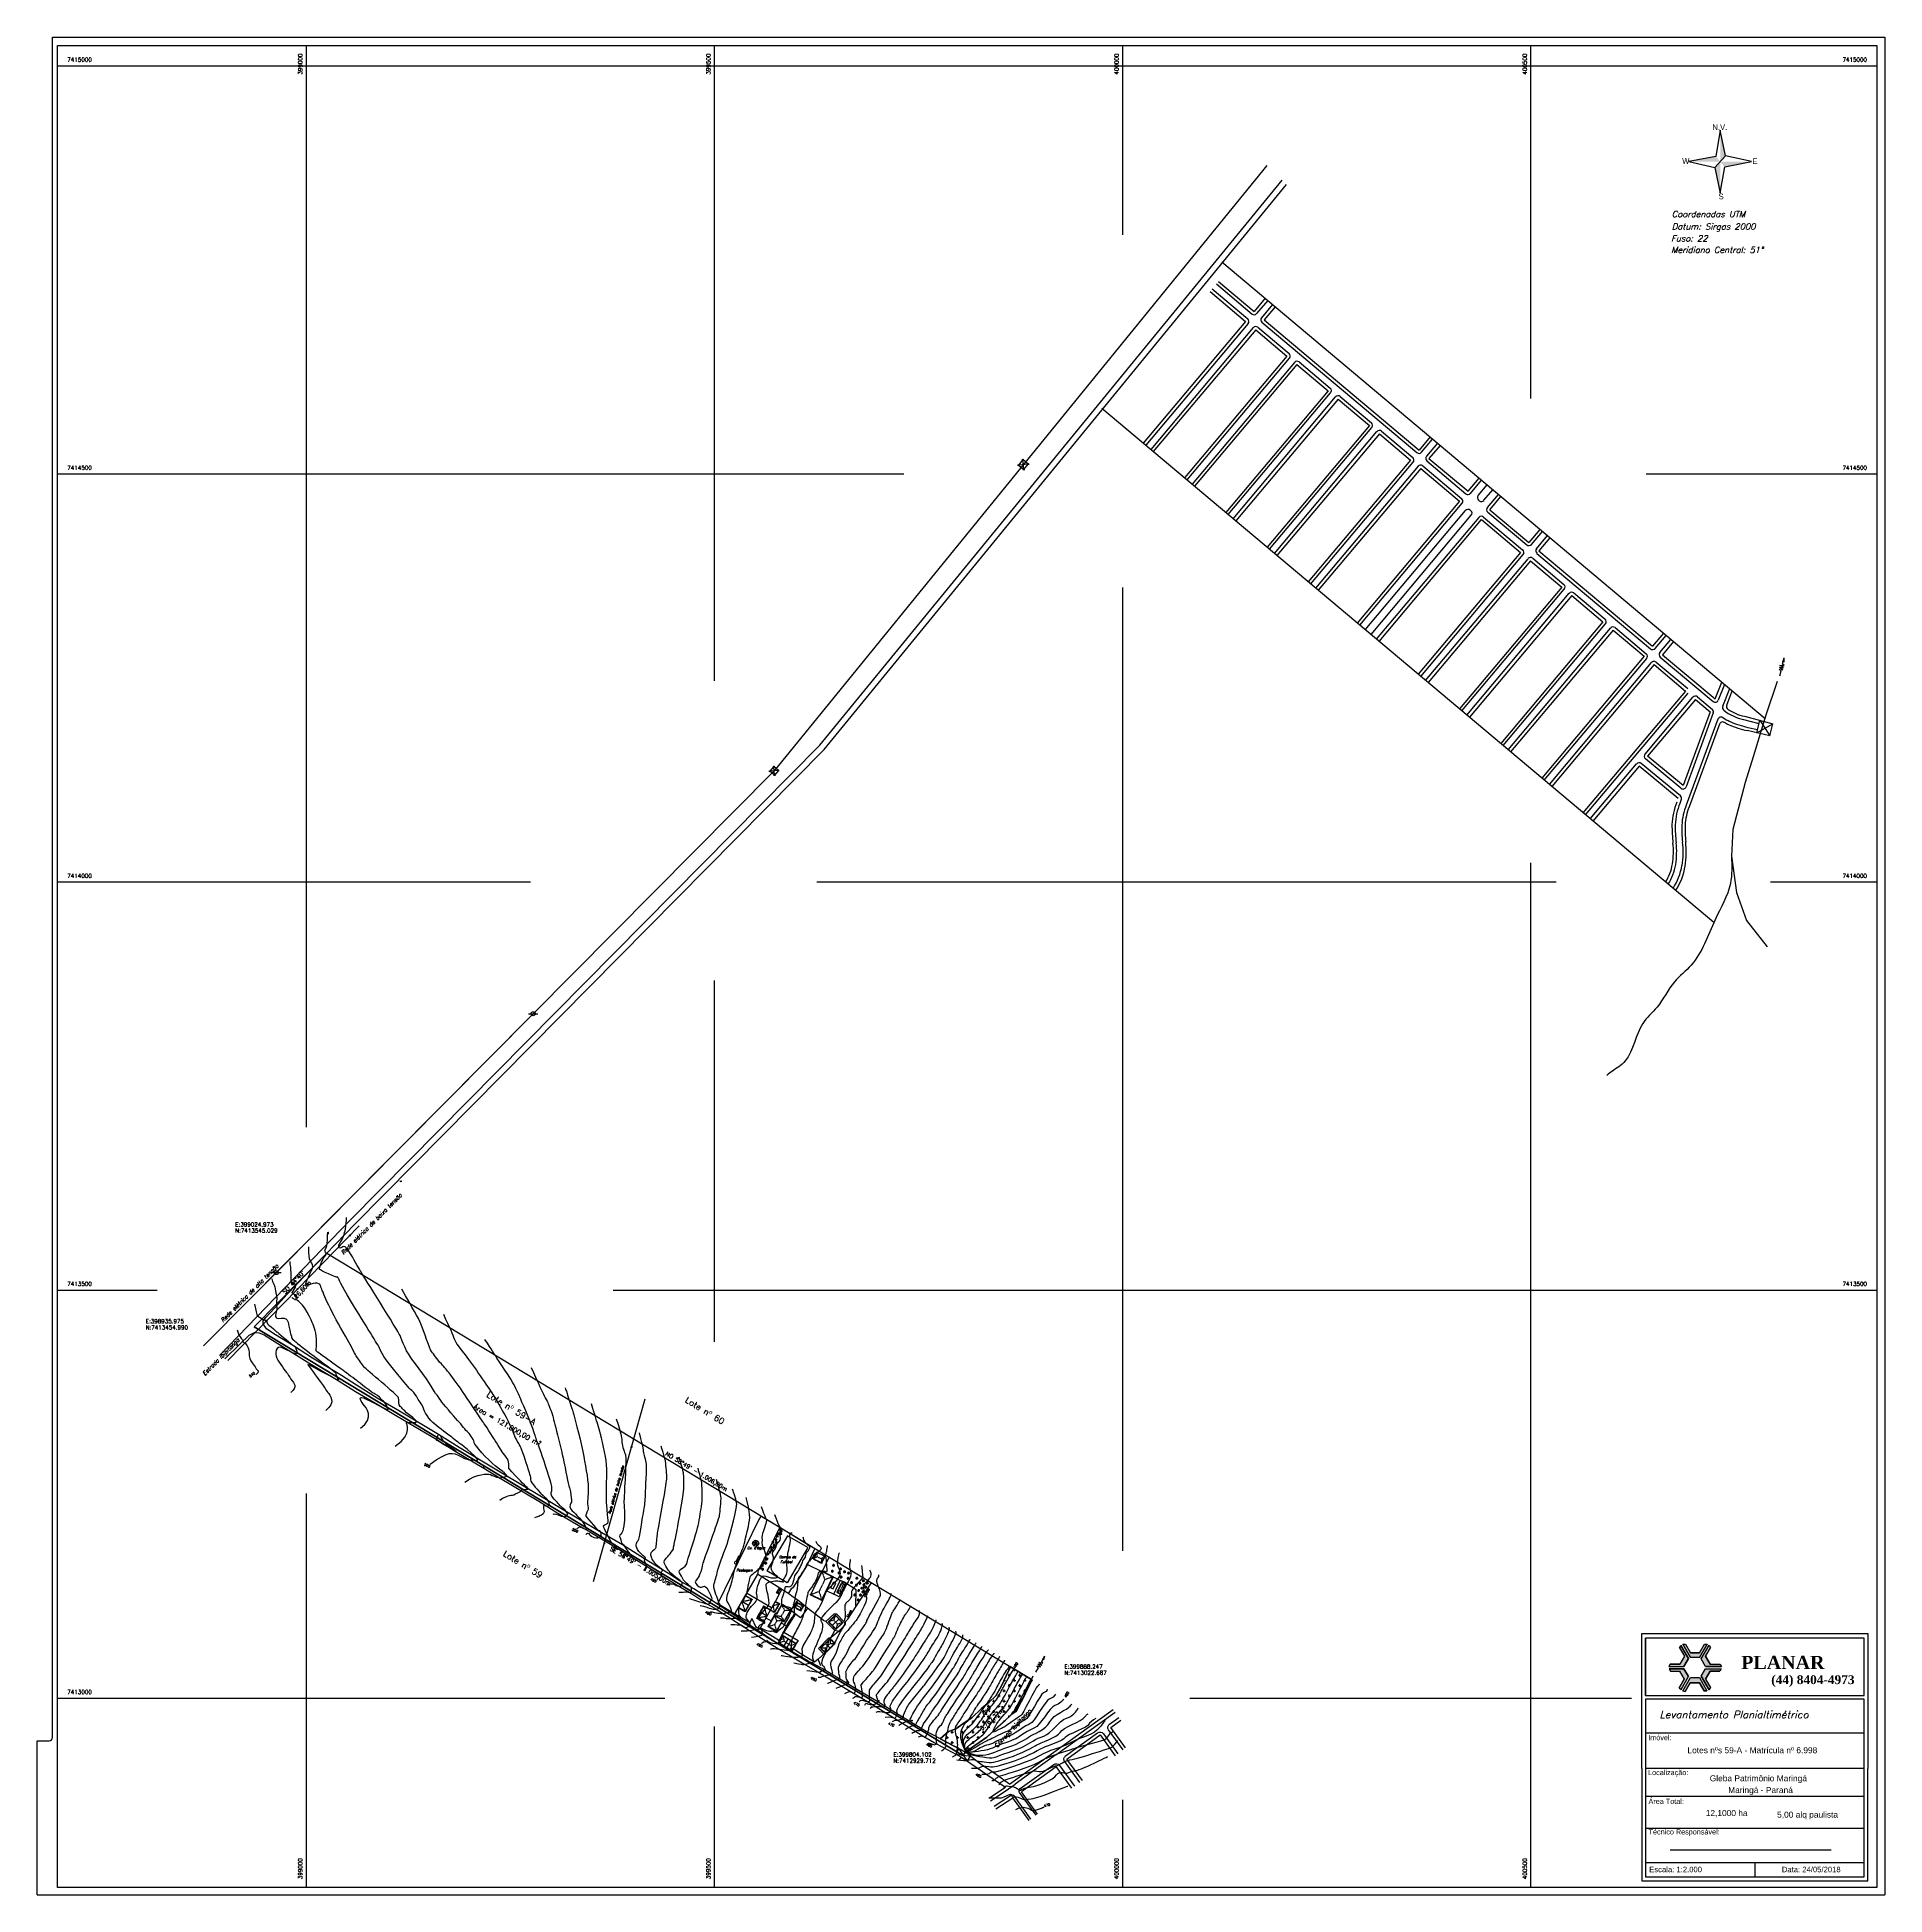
# Model space of a CAD drawing. Header units: millimetres. Extents: x 398670 to 400934, y 7412759 to 7415035.
import ezdxf
from ezdxf.enums import TextEntityAlignment as Align

# ---------------------------------------------------------------- set-up
doc = ezdxf.new("R2010")
doc.units = ezdxf.units.MM
doc.header["$LTSCALE"] = 0.1
doc.linetypes.add('DASHED2', pattern=[9.525, 6.35, -3.175])
for name, color, linetype in [('Cobertura', 8, 'Continuous'), ('Curvas_Auxiliares', 42, 'Continuous'), ('Curvas_Mestras', 32, 'Continuous'), ('folha', 7, 'Continuous'), ('LAZAROTEXTOS', 7, 'Continuous'), ('linha APP', 3, 'Continuous'), ('Linha cerca', 4, 'Continuous'), ('Linha estrada', 1, 'Continuous'), ('Linha meio fio', 8, 'Continuous'), ('Linha muro', 6, 'Continuous'), ('Linha predial', 1, 'Continuous'), ('linha rio', 4, 'Continuous'), ('LINHAAS', 252, 'Continuous'), ('LOTEAMENTO ARVORES NATIVAS', 106, 'Continuous'), ('matrícula', 7, 'Continuous'), ('Piscina', 4, 'Continuous'), ('postes', 2, 'Continuous'), ('Rede elétrica', 5, 'Continuous'), ('TEXTO', 7, 'Continuous'), ('área', 2, 'Continuous')]:
    doc.layers.add(name, color=color, linetype=linetype)
doc.styles.add('10mm', font='romans.shx', dxfattribs={"height": 5})
doc.styles.add('1mm', font='romans.shx', dxfattribs={"height": 0.5})
doc.styles.add('2mm', font='romans.shx', dxfattribs={"height": 1})

# ---------------------------------------------------------------- blocks, each defined once
blk = doc.blocks.new('POSTE')
blk.add_lwpolyline([(-1.16, 0), (1.16, 0)])
blk.add_circle((0, 0), 0.5)
blk = doc.blocks.new('A$C74705DF4')
at = {"linetype": 'Continuous'}
h = blk.add_hatch(color=256, dxfattribs=at)
h.paths.add_polyline_path([(0, 0), (6.3, 2.3), (5.3, 3.7)])
h.paths.add_polyline_path([(0, 0), (5.3, 3.7), (4.3, 5.1)])
for p, q in [((9.2, 6.5), (0, 0)), ((4.3, 5.1), (0, 0)), ((6.3, 2.3), (4.3, 5.1)), ((14, 5.2), (8.6, 9.8)), ((8.6, 9.8), (9.2, 6.5)), ((16.8, 7.3), (11.8, 12)), ((11.8, 12), (14, 5.2)), ((15, 14.2), (16.8, 7.3)), ((19.9, 9.6), (15, 14.2)), ((26.2, 19), (18.8, 13.8)), ((18.8, 13.8), (19.9, 9.6))]:
    blk.add_line(p, q, dxfattribs=at)
blk = doc.blocks.new('A$C37251FEB')
at = {"linetype": 'Continuous', "rotation": 214.6845763830416}
blk.add_blockref('A$C74705DF4', (10.9, 30.6), dxfattribs=at)
blk = doc.blocks.new('A$C234672A4')
at = {"linetype": 'Continuous', "xscale": 0.1464505471276849, "yscale": 0.1464505471276849, "zscale": 0.1464505471276849, "rotation": 40.94450576352439}
blk.add_blockref('A$C37251FEB', (1.73, -0.02), dxfattribs=at)
blk = doc.blocks.new('A$C34C77762')
at = {"linetype": 'Continuous', "xscale": 8.006478480000002, "yscale": 8.006478480000002, "zscale": 8.006478480000002, "rotation": 342.585236379697}
blk.add_blockref('A$C234672A4', (-7, 4.2), dxfattribs=at)
blk = doc.blocks.new('Arv-08')
for p, q in [((-9, -10), (-54, 19)), ((-48, 26), (-9, -10)), ((-18, 39), (-12, -10)), ((-12, -10), (-11, 40)), ((-12, -10), (26, 24)), ((28, 19), (-12, -10)), ((-47, -45), (-12, -11)), ((-12, -11), (-42, -51)), ((-14, -9), (21, -49)), ((17, -55), (-14, -9)), ((37, 0), (-12, -11)), ((-12, -11), (42, -5))]:
    blk.add_line(p, q)
for centre, radius, start, end in [((-12, -11), 50, 144.67146, 223.13299), ((-49, 20), 3.98, 220.65675, 73.44482), ((-12, -11), 50, 97.87597, 135.88333), ((-15, 39), 3.02, 195.68459, 358.00096), ((-12, -11), 50, 43.24264, 90.97432), ((25, 21), 2.67, 111.2821, 318.27356), ((-12, -11), 50, 12.158, 37.25257), ((-44, -48), 4.37, 310.71484, 134.87997), ((-12, -11), 50, 233.20225, 303.82114), ((17, -49), 3.42, 359.20945, 254.62858), ((-12, -11), 50, 311.05407, 5.53111), ((37, -3), 2.96, 85.65427, 289.69379)]:
    blk.add_arc(centre, radius, start, end)

msp = doc.modelspace()

# ---------------------------------------------------------------- hatches: boundary and pattern name
at = {"linetype": 'Continuous', "ltscale": 0.5}
h = msp.add_hatch(color=256, dxfattribs=at)
h.paths.add_polyline_path([(400731.9, 7414921.1), (400731.9, 7414882.6), (400732, 7414882.5), (400732, 7414882.5), (400738.6, 7414889.6)])
h.paths.add_polyline_path([(400770.4, 7414882.5), (400732, 7414882.5), (400732, 7414882.5), (400737.4, 7414876)])
h.paths.add_polyline_path([(400731.9, 7414882.5), (400725.2, 7414875.4), (400731.9, 7414844)])
h.paths.add_polyline_path([(400726.6, 7414888.9), (400693.4, 7414882.5), (400731.9, 7414882.5), (400731.9, 7414882.6)])
h = msp.add_hatch(color=5)
h.paths.add_polyline_path([(400716, 7413066.2), (400706.4, 7413049.6), (400695.6, 7413049.6), (400686, 7413066.2), (400689.4, 7413066.2), (400695.6, 7413055.5), (400706.5, 7413055.5), (400712.6, 7413066.2)])
h.paths.add_polyline_path([(400733.6, 7413038.8), (400714.1, 7413038.8), (400708.8, 7413048), (400718.5, 7413064.9), (400720.2, 7413061.9), (400714, 7413051.3), (400719.5, 7413041.7), (400731.8, 7413041.7)])
h.paths.add_polyline_path([(400718.4, 7413010.2), (400708.8, 7413026.8), (400714.1, 7413036), (400733.3, 7413036), (400731.6, 7413033.1), (400719.8, 7413033.1), (400714.1, 7413023.3), (400720, 7413013.1)])
h.paths.add_polyline_path([(400686.3, 7413009.1), (400695.6, 7413025.2), (400706.4, 7413025.2), (400715.7, 7413009.1), (400712.3, 7413009.1), (400706.7, 7413018.9), (400695.3, 7413018.9), (400689.2, 7413008.3)])
h.paths.add_polyline_path([(400669.2, 7413036), (400671, 7413033.1), (400682.2, 7413033.1), (400687.9, 7413023.3), (400681.7, 7413012.7), (400683.9, 7413010.6), (400693, 7413026.4), (400687.5, 7413036)])
h.paths.add_polyline_path([(400669, 7413038.8), (400687.5, 7413038.8), (400693, 7413048.4), (400683.7, 7413064.4), (400682.1, 7413061.5), (400688, 7413051.3), (400682.4, 7413041.7), (400670.7, 7413041.7)])
at = {"layer": 'linha APP', "ltscale": 0.1}
h = msp.add_hatch(dxfattribs=at)
h.set_pattern_fill('CROSS', color=256, style=0)
h.paths.add_polyline_path([(399877.9, 7413000.4), (399884.6, 7413014.6), (399888.2, 7413022.7), (399862.4, 7413038.3), (399857.4, 7413027.2), (399851.3, 7413014.4), (399844.6, 7413002.9), (399836.5, 7412995.1), (399827.1, 7412987.1), (399815, 7412975.7), (399807.1, 7412970.5), (399795.7, 7412962.5), (399786.5, 7412959.3), (399776.5, 7412950.1), (399807.3, 7412933.6), (399809.6, 7412935.5), (399824, 7412945.7), (399833.6, 7412952.1), (399847.1, 7412964.7), (399856.6, 7412972.9), (399868.4, 7412984.1)])
h.paths.add_polyline_path([(399827.7, 7412955.5), (399861.3, 7412986.1), (399854.1, 7412994.1), (399820.4, 7412963.5)], flags=24)
h.paths.add_polyline_path([(399830.2, 7412975), (399842, 7412985.6), (399836.9, 7412991.2), (399825.2, 7412980.6)], flags=24)

# ---------------------------------------------------------------- linework, layer by layer
at = {"linetype": 'Continuous', "ltscale": 0.5}
for p, q in [((400731.9, 7414921.1), (400726.6, 7414888.9)), ((400738.6, 7414889.6), (400731.9, 7414921.1)), ((400726.6, 7414888.9), (400693.4, 7414882.5)), ((400738.6, 7414889.6), (400725.2, 7414875.4)), ((400770.4, 7414882.5), (400738.6, 7414889.6)), ((400693.4, 7414882.5), (400725.2, 7414875.4)), ((400725.2, 7414875.4), (400731.9, 7414844)), ((400731.9, 7414844), (400737.4, 7414876)), ((400737.4, 7414876), (400770.4, 7414882.5))]:
    msp.add_line(p, q, dxfattribs=at)
for p, q in [((400121.3, 7414759.7), (400786.8, 7414200.3)), ((400724, 7413950.1), (399974.5, 7414580.2)), ((400792.9, 7414178.9), (400796.5, 7414193.7)), ((399641.7, 7413072.4), (399630.4, 7413061)), ((399647.1, 7413067.1), (399635.8, 7413055.7)), ((399641.5, 7413061.4), (399636.1, 7413066.7)), ((399647.1, 7413067.1), (399641.7, 7413072.4)), ((399635.8, 7413055.7), (399630.4, 7413061)), ((399809.6, 7412922.7), (399813.4, 7412928.8))]:
    msp.add_line(p, q)
at = {"ltscale": 0.1}
for p, q in [((398936, 7413455), (399025, 7413545)), ((398936, 7413455), (399804.1, 7412929.7)), ((399554.1, 7413190), (399546.6, 7413189.3)), ((399547.3, 7413191.8), (399553.4, 7413187.5)), ((399548.1, 7413186.6), (399552.6, 7413192.7)), ((399549.7, 7413193.4), (399551, 7413185.9)), ((399589.6, 7413198.9), (399564.2, 7413156)), ((399614.2, 7413184.4), (399588.8, 7413141.4)), ((399614.2, 7413184.4), (399589.6, 7413198.9)), ((399621.5, 7413170.4), (399625.4, 7413178.4)), ((399634.9, 7413173.8), (399625.4, 7413178.4)), ((399588.8, 7413141.4), (399564.2, 7413156)), ((399631, 7413165.8), (399621.5, 7413170.4)), ((399631, 7413165.8), (399634.9, 7413173.8)), ((399576, 7413129.1), (399579.6, 7413134.9)), ((399579, 7413127.2), (399582.6, 7413133)), ((399582.6, 7413133), (399579.6, 7413134.9)), ((399618.1, 7413126.8), (399631.7, 7413155)), ((399631.3, 7413120.5), (399644.9, 7413148.6)), ((399631.7, 7413155), (399644.9, 7413148.6)), ((399650.8, 7413129.7), (399657.1, 7413142.8)), ((399654.5, 7413127.9), (399660.8, 7413141)), ((399660.8, 7413141), (399657.1, 7413142.8)), ((399537.7, 7413125.8), (399529.1, 7413110.7)), ((399537.4, 7413106.5), (399529.3, 7413111.2)), ((399541.5, 7413113.6), (399533.4, 7413118.3)), ((399545.6, 7413120.7), (399537.4, 7413106.5)), ((399545.6, 7413120.7), (399537.5, 7413125.4)), ((399560.3, 7413112.3), (399552.1, 7413098.1)), ((399568.3, 7413107.7), (399560.3, 7413112.3)), ((399568.4, 7413107.7), (399574.5, 7413118.6)), ((399573.4, 7413105.4), (399579.1, 7413115.4)), ((399574.3, 7413118.2), (399579.1, 7413115.4)), ((399582.2, 7413113.7), (399575.9, 7413102.6)), ((399579, 7413127.2), (399576, 7413129.1)), ((399578.4, 7413129.6), (399580.2, 7413132.5)), ((399592.9, 7413107.7), (399582.2, 7413113.7)), ((399601.2, 7413116.8), (399598.2, 7413111.6)), ((399598.2, 7413111.6), (399605.6, 7413107.4)), ((399601.2, 7413116.8), (399608.6, 7413112.7)), ((399608.6, 7413112.7), (399605.6, 7413107.4)), ((399618.1, 7413126.8), (399631.3, 7413120.5)), ((399654.5, 7413127.9), (399650.8, 7413129.7)), ((399545.3, 7413096.6), (399543.1, 7413092.5)), ((399545.4, 7413096.5), (399543.2, 7413092.4)), ((399560.2, 7413093.5), (399552.1, 7413098.1)), ((399564.2, 7413100.6), (399556.2, 7413105.2)), ((399568.6, 7413108.1), (399559.9, 7413093)), ((399574.7, 7413103.3), (399566, 7413087.8)), ((399575.9, 7413082.3), (399566, 7413087.8)), ((399568.6, 7413108.2), (399573.4, 7413105.4)), ((399585.3, 7413094.1), (399573.3, 7413100.8)), ((399575.9, 7413102.6), (399574.7, 7413103.3)), ((399583.2, 7413095.3), (399575.9, 7413082.3)), ((399592.9, 7413107.7), (399585.3, 7413094.1)), ((399640, 7413093.5), (399648, 7413101.3)), ((399648.5, 7413084.7), (399640, 7413093.5)), ((399644.3, 7413089.1), (399652.3, 7413096.8)), ((399656.6, 7413092.4), (399648, 7413101.3)), ((399648.5, 7413084.7), (399656.6, 7413092.4)), ((399578.9, 7413067.6), (399584, 7413076)), ((399594.8, 7413058.1), (399578.9, 7413067.6)), ((399599.9, 7413066.4), (399584, 7413076)), ((399585.2, 7413063.9), (399590.2, 7413072.2)), ((399588.6, 7413061.8), (399593.6, 7413070.2)), ((399594.8, 7413058.1), (399599.9, 7413066.4)), ((399626.9, 7413047.7), (399622.3, 7413044.2)), ((399626.9, 7413047.6), (399622.4, 7413044.1)), ((399804.1, 7412929.7), (399807.3, 7412933.6))]:
    msp.add_line(p, q, dxfattribs=at)
at = {"color": 7}
msp.add_line((400635.8, 7413079.3), (400912.8, 7413079.3), dxfattribs=at)
at = {"color": 7, "linetype": 'Continuous'}
for p, q in [((400635.8, 7412913.9), (400635.8, 7413079.3)), ((400912.8, 7413079.3), (400912.8, 7412913.9)), ((400640.3, 7412998.6), (400640.3, 7412957.3)), ((400640.3, 7412957.3), (400908.2, 7412957.3))]:
    msp.add_line(p, q, dxfattribs=at)
at = {"linetype": 'Continuous'}
for p, q in [((400640.3, 7413003.1), (400640.3, 7413073.3)), ((400670.5, 7412814.1), (400867.7, 7412814.1)), ((400774.3, 7412798.4), (400774.3, 7412780.9))]:
    msp.add_line(p, q, dxfattribs=at)
for points in [[(400776.7, 7414182.7), (400780.4, 7414198)], [(400776.7, 7414182.7), (400796.5, 7414193.7)], [(400780.4, 7414198), (400792.9, 7414178.9)], [(399795.4, 7412931.4), (399799.4, 7412937.8)], [(399795.4, 7412931.4), (399813.4, 7412928.8)], [(399799.4, 7412937.8), (399809.6, 7412922.7)]]:
    msp.add_lwpolyline(points)
at = {"ltscale": 0.1}
for points in [[(399025, 7413545, 0, 2.5, 0), (399015.9, 7413549.2, 0, 0, 0), (398972.9, 7413568.8, 0, 0, 0), (398912.9, 7413568.8, 0, 0, 0)], [(398936, 7413455, 0, 2.5, 0), (398926, 7413454.3, 0, 0, 0), (398863.2, 7413450.2, 0, 0, 0), (398803.2, 7413450.2, 0, 0, 0)], [(399888.2, 7413022.7, 0, 2.5, 0), (399898.2, 7413023.8, 0, 0, 0), (399928.5, 7413027.1, 0, 0, 0), (399988.5, 7413027.1, 0, 0, 0)], [(399804.1, 7412929.7, 0, 2.5, 0), (399794.9, 7412925.9, 0, 0, 0), (399779.1, 7412919.4, 0, 0, 0), (399719.1, 7412919.4, 0, 0, 0)]]:
    msp.add_lwpolyline(points, format="xyseb", dxfattribs=at)
for points in [[(399552.6, 7413192.7), (399554.1, 7413190), (399553.4, 7413187.5), (399551, 7413185.9), (399548.1, 7413186.6), (399546.6, 7413189.3), (399547.3, 7413191.8), (399549.7, 7413193.4), (399552.6, 7413192.7)], [(399579.6, 7413134.9), (399580.2, 7413132.5)], [(399580.2, 7413132.5), (399582.6, 7413133)], [(399578.4, 7413129.6), (399576, 7413129.1)], [(399579, 7413127.2), (399578.4, 7413129.6)]]:
    msp.add_lwpolyline(points, dxfattribs=at)
at = {"color": 5}
for points in [[(400669, 7413038.8), (400687.5, 7413038.8), (400693, 7413048.4), (400683.7, 7413064.4), (400682.1, 7413061.5), (400688, 7413051.3), (400682.4, 7413041.7), (400670.7, 7413041.7), (400669, 7413038.8)], [(400682.1, 7413061.5), (400683.7, 7413064.4)], [(400683.7, 7413064.4), (400693, 7413048.4)], [(400686, 7413066.2), (400689.4, 7413066.2)], [(400686, 7413066.2), (400695.6, 7413049.6)], [(400716, 7413066.2), (400706.4, 7413049.6), (400695.6, 7413049.6), (400686, 7413066.2), (400689.4, 7413066.2), (400695.6, 7413055.5), (400706.5, 7413055.5), (400712.6, 7413066.2), (400716, 7413066.2)], [(400689.4, 7413066.2), (400695.6, 7413055.5)], [(400706.4, 7413049.6), (400716, 7413066.2)], [(400706.5, 7413055.5), (400712.6, 7413066.2)], [(400708.8, 7413048), (400718.5, 7413064.9)], [(400733.6, 7413038.8), (400714.1, 7413038.8), (400708.8, 7413048), (400718.5, 7413064.9), (400720.2, 7413061.9), (400714, 7413051.3), (400719.5, 7413041.7), (400731.8, 7413041.7), (400733.6, 7413038.8)], [(400712.6, 7413066.2), (400716, 7413066.2)], [(400718.5, 7413064.9), (400720.2, 7413061.9)], [(400670.7, 7413041.7), (400669, 7413038.8)], [(400670.7, 7413041.7), (400682.4, 7413041.7)], [(400682.1, 7413061.5), (400688, 7413051.3)], [(400688, 7413051.3), (400682.4, 7413041.7)], [(400693, 7413048.4), (400687.5, 7413038.8)], [(400706.5, 7413055.5), (400695.6, 7413055.5)], [(400706.4, 7413049.6), (400695.6, 7413049.6)], [(400714.1, 7413038.8), (400708.8, 7413048)], [(400714, 7413051.3), (400720.2, 7413061.9)], [(400719.5, 7413041.7), (400714, 7413051.3)], [(400719.5, 7413041.7), (400731.8, 7413041.7)], [(400731.8, 7413041.7), (400733.6, 7413038.8)], [(400669, 7413038.8), (400687.5, 7413038.8)], [(400669.2, 7413036), (400671, 7413033.1)], [(400669.2, 7413036), (400687.5, 7413036)], [(400669.2, 7413036), (400671, 7413033.1), (400682.2, 7413033.1), (400687.9, 7413023.3), (400681.7, 7413012.7), (400683.9, 7413010.6), (400693, 7413026.4), (400687.5, 7413036), (400669.2, 7413036)], [(400671, 7413033.1), (400682.2, 7413033.1)], [(400681.7, 7413012.7), (400687.9, 7413023.3)], [(400682.2, 7413033.1), (400687.9, 7413023.3)], [(400683.9, 7413010.6), (400693, 7413026.4)], [(400686.3, 7413009.1), (400695.6, 7413025.2), (400706.4, 7413025.2), (400715.7, 7413009.1), (400712.3, 7413009.1), (400706.7, 7413018.9), (400695.3, 7413018.9), (400689.2, 7413008.3), (400686.3, 7413009.1)], [(400686.3, 7413009.1), (400695.6, 7413025.2)], [(400687.5, 7413036), (400693, 7413026.4)], [(400695.6, 7413025.2), (400706.4, 7413025.2)], [(400706.4, 7413025.2), (400715.7, 7413009.1)], [(400708.8, 7413026.8), (400714.1, 7413036)], [(400718.4, 7413010.2), (400708.8, 7413026.8), (400714.1, 7413036), (400733.3, 7413036), (400731.6, 7413033.1), (400719.8, 7413033.1), (400714.1, 7413023.3), (400720, 7413013.1), (400718.4, 7413010.2)], [(400708.8, 7413026.8), (400718.4, 7413010.2)], [(400714.1, 7413038.8), (400733.6, 7413038.8)], [(400714.1, 7413036), (400733.3, 7413036)], [(400714.1, 7413023.3), (400719.8, 7413033.1)], [(400714.1, 7413023.3), (400720, 7413013.1)], [(400719.8, 7413033.1), (400731.6, 7413033.1)], [(400733.3, 7413036), (400731.6, 7413033.1)], [(400681.7, 7413012.7), (400683.9, 7413010.6)], [(400686.3, 7413009.1), (400689.2, 7413008.3)], [(400689.2, 7413008.3), (400695.3, 7413018.9)], [(400695.3, 7413018.9), (400706.7, 7413018.9)], [(400706.7, 7413018.9), (400712.3, 7413009.1)], [(400712.3, 7413009.1), (400715.7, 7413009.1)], [(400718.4, 7413010.2), (400720, 7413013.1)]]:
    msp.add_lwpolyline(points, dxfattribs=at)
at = {"color": 7, "linetype": 'Continuous'}
msp.add_lwpolyline([(400908.2, 7412913.9), (400640.3, 7412913.9)], dxfattribs=at)
at = {"layer": 'Cobertura', "linetype": 'DASHED2'}
for p, q in [((399620.8, 7413170.2), (399625.1, 7413179)), ((399625.1, 7413179), (399635.5, 7413174)), ((399625.1, 7413179), (399625.6, 7413173.3)), ((399617.5, 7413126.6), (399631.4, 7413155.6)), ((399625.6, 7413173.3), (399620.8, 7413170.2)), ((399631.3, 7413165.1), (399620.8, 7413170.2)), ((399630.8, 7413170.8), (399625.6, 7413173.3)), ((399635.5, 7413174), (399630.8, 7413170.8)), ((399630.8, 7413170.8), (399631.3, 7413165.1)), ((399635.5, 7413174), (399631.3, 7413165.1)), ((399631.4, 7413155.6), (399645.5, 7413148.9)), ((399631.4, 7413155.6), (399635, 7413145)), ((399635, 7413145), (399628, 7413130.5)), ((399645.5, 7413148.9), (399631.6, 7413119.8)), ((399645.5, 7413148.9), (399635, 7413145)), ((399650.1, 7413129.5), (399656.8, 7413143.4)), ((399657.5, 7413138.8), (399654.1, 7413131.8)), ((399661.4, 7413141.2), (399654.7, 7413127.2)), ((399656.8, 7413143.4), (399661.4, 7413141.2)), ((399656.8, 7413143.4), (399657.5, 7413138.8)), ((399661.4, 7413141.2), (399657.5, 7413138.8)), ((399529.1, 7413110.7), (399537.6, 7413105.8)), ((399533.4, 7413118.3), (399546.2, 7413120.9)), ((399533.4, 7413118.3), (399537.6, 7413105.8)), ((399546.2, 7413120.9), (399537.6, 7413105.8)), ((399537.7, 7413125.8), (399546.2, 7413120.9)), ((399560.1, 7413113), (399551.4, 7413097.9)), ((399560.1, 7413113), (399568.6, 7413108.1)), ((399560.1, 7413113), (399564.2, 7413100.6)), ((399571.4, 7413113.2), (399579.8, 7413115.6)), ((399571.4, 7413113.2), (399573.6, 7413104.7)), ((399579.8, 7413115.6), (399573.6, 7413104.7)), ((399574.5, 7413118.6), (399579.8, 7413115.6)), ((399582, 7413114.4), (399575.7, 7413103.3)), ((399593.6, 7413107.9), (399582, 7413114.4)), ((399582, 7413114.4), (399585.8, 7413107.5)), ((399601, 7413117.5), (399597.5, 7413111.4)), ((399597.5, 7413111.4), (399601.3, 7413113.3)), ((399597.5, 7413111.4), (399605.8, 7413106.7)), ((399609.3, 7413112.9), (399601, 7413117.5)), ((399601.3, 7413113.3), (399601, 7413117.5)), ((399605.5, 7413111), (399601.3, 7413113.3)), ((399605.5, 7413111), (399609.3, 7413112.9)), ((399605.8, 7413106.7), (399605.5, 7413111)), ((399605.8, 7413106.7), (399609.3, 7413112.9)), ((399628, 7413130.5), (399617.5, 7413126.6)), ((399617.5, 7413126.6), (399631.6, 7413119.8)), ((399628, 7413130.5), (399631.6, 7413119.8)), ((399654.1, 7413131.8), (399650.1, 7413129.5)), ((399650.1, 7413129.5), (399654.7, 7413127.2)), ((399654.1, 7413131.8), (399654.7, 7413127.2)), ((399551.4, 7413097.9), (399564.2, 7413100.6)), ((399551.4, 7413097.9), (399559.9, 7413093)), ((399574.5, 7413104), (399565.3, 7413087.7)), ((399565.3, 7413087.7), (399573.7, 7413090)), ((399565.3, 7413087.7), (399576, 7413081.6)), ((399568.4, 7413107.7), (399573.6, 7413104.7)), ((399573.1, 7413101.5), (399576.4, 7413094.8)), ((399573.1, 7413101.5), (399583.8, 7413095.5)), ((399573.1, 7413101.5), (399581.7, 7413100.3)), ((399573.7, 7413090), (399576.4, 7413094.8)), ((399573.7, 7413090), (399576, 7413081.6)), ((399575.7, 7413103.3), (399574.5, 7413104)), ((399576, 7413081.6), (399583.8, 7413095.5)), ((399576.4, 7413094.8), (399583.8, 7413095.5)), ((399585.8, 7413107.5), (399581.7, 7413100.3)), ((399581.7, 7413100.3), (399585.5, 7413093.4)), ((399583.4, 7413094.6), (399585.5, 7413093.4)), ((399585.5, 7413093.4), (399593.6, 7413107.9)), ((399585.8, 7413107.5), (399593.6, 7413107.9)), ((399648, 7413102), (399639.3, 7413093.6)), ((399646, 7413095.4), (399639.3, 7413093.6)), ((399639.3, 7413093.6), (399648.5, 7413084)), ((399648, 7413102), (399646, 7413095.4)), ((399646, 7413095.4), (399650.6, 7413090.6)), ((399648, 7413102), (399657.3, 7413092.4)), ((399657.3, 7413092.4), (399648.5, 7413084)), ((399650.6, 7413090.6), (399648.5, 7413084)), ((399657.3, 7413092.4), (399650.6, 7413090.6)), ((399583.8, 7413076.7), (399578.2, 7413067.5)), ((399585.2, 7413069.6), (399578.2, 7413067.5)), ((399578.2, 7413067.5), (399595, 7413057.4)), ((399600.5, 7413066.6), (399583.8, 7413076.7)), ((399583.8, 7413076.7), (399585.2, 7413069.6)), ((399593.6, 7413064.5), (399585.2, 7413069.6)), ((399600.5, 7413066.6), (399593.6, 7413064.5)), ((399593.6, 7413064.5), (399595, 7413057.4)), ((399595, 7413057.4), (399600.5, 7413066.6)), ((399641.7, 7413073.1), (399629.7, 7413061)), ((399647.8, 7413067.1), (399635.8, 7413055)), ((399635.8, 7413061), (399641.7, 7413067.1)), ((399647.8, 7413067.1), (399641.7, 7413073.1)), ((399641.7, 7413073.1), (399641.7, 7413067.1)), ((399641.7, 7413067.1), (399647.8, 7413067.1)), ((399635.8, 7413055), (399629.7, 7413061)), ((399635.8, 7413061), (399629.7, 7413061)), ((399635.8, 7413055), (399635.8, 7413061))]:
    msp.add_line(p, q, dxfattribs=at)
at = {"layer": 'Curvas_Auxiliares'}
for points, knots in [([(399194.3, 7413264.7), (399210, 7413276.1), (399222.4, 7413274), (399223.5, 7413275), (399237, 7413268.5), (399239.5, 7413271.6), (399247.8, 7413270.7), (399242.9, 7413275.5), (399242.8, 7413275.5), (399242.6, 7413275.8), (399242.7, 7413276), (399242.7, 7413276.4), (399240.9, 7413277.2), (399222.1, 7413291.9), (399205.6, 7413310.9), (399205.8, 7413314.7), (399201.2, 7413322.7), (399195, 7413328.1), (399190.7, 7413334.5), (399180, 7413345.9), (399167.2, 7413360.8), (399162.1, 7413368.6), (399160.2, 7413371), (399158.3, 7413373), (399146.2, 7413394.3), (399121.2, 7413424.7), (399117.3, 7413438.2), (399112.2, 7413450.3), (399069.4, 7413517.9), (399066, 7413524.1), (399062.6, 7413528.7), (399050.1, 7413552.3), (399047.1, 7413555), (399039.7, 7413549.5), (399038.2, 7413553.4), (399044.9, 7413562.8), (399048.8, 7413575.4), (399049.1, 7413584.4), (399049.1, 7413589)], [0, 0, 0, 0, 1, 1, 2, 2, 3, 3, 4, 4, 5, 5, 6, 6, 7, 7, 8, 8, 9, 9, 10, 10, 11, 11, 12, 12, 13, 13, 14, 14, 15, 15, 16, 16, 17, 17, 18, 19, 19, 19, 19]), ([(399109, 7413308.6), (399131.4, 7413324.9), (399121.8, 7413336.2), (399123.9, 7413339), (399143.5, 7413333.9), (399117.3, 7413353.6), (399118, 7413355.1), (399112, 7413359.4), (399114.2, 7413364.8), (399111.8, 7413370.9), (399072.7, 7413403.1), (399069, 7413408.1), (399064, 7413415.2), (399059.5, 7413421.3), (399058.9, 7413424.4), (399025.7, 7413481.8), (399018.5, 7413502), (399016.9, 7413506.7), (399016.4, 7413507.7), (399010.4, 7413509), (399006.6, 7413507.1), (398997.7, 7413505.2), (398999.9, 7413509.2), (399000.5, 7413511.5), (399004.7, 7413519.9), (399006.6, 7413525.4), (399008.9, 7413528.5), (399006.2, 7413533.5), (399005.1, 7413535.1), (399002.9, 7413541.7), (399003.2, 7413550.8), (399003.2, 7413553)], [0, 0, 0, 0, 1, 1, 2, 2, 3, 3, 4, 4, 5, 5, 6, 6, 7, 7, 8, 8, 9, 9, 10, 10, 11, 11, 12, 12, 13, 13, 14, 14, 15, 15, 15, 15]), ([(399066.3, 7413330.6), (399084.1, 7413343.5), (399073.6, 7413355.8), (399065.8, 7413364.8), (399062.4, 7413372), (399084.4, 7413360.7), (399102, 7413351.1), (399098.5, 7413356.8), (399098.3, 7413360.9), (399090.6, 7413366.4), (399090.9, 7413367.2), (399090.5, 7413368.1), (399083.8, 7413373.7), (399082.2, 7413372.6), (399063.5, 7413387.6), (399060.8, 7413389.7), (399047.3, 7413399.8), (399047.3, 7413399.8), (399014.8, 7413423.3), (399012.9, 7413424.6), (399011.6, 7413425.9), (399011.9, 7413426.1), (399013.7, 7413438), (399009.4, 7413456.3), (399009, 7413457.3), (398993.1, 7413488.4), (398986.4, 7413486.1), (398989, 7413494), (398981.5, 7413495.4), (398984, 7413498.2), (398986.6, 7413503.5), (398986.6, 7413503.4), (398987, 7413505), (398987.9, 7413506.7), (398981.4, 7413509.8), (398981.1, 7413510.4), (398981.6, 7413525.6), (398980.1, 7413530.1), (398980.2, 7413534), (398980.2, 7413535)], [0, 0, 0, 0, 1, 1, 2, 2, 3, 3, 4, 4, 5, 5, 6, 6, 7, 7, 8, 8, 9, 9, 10, 10, 11, 11, 12, 12, 13, 13, 14, 14, 15, 15, 16, 16, 17, 17, 18, 18, 19, 19, 19, 19]), ([(398957.7, 7413513.8), (398958, 7413512.4), (398958.2, 7413511.3), (398958.9, 7413509.9), (398961.2, 7413506.3), (398963.4, 7413492), (398964.7, 7413489.5), (398962.5, 7413484.3), (398964.7, 7413478), (398963, 7413473.4), (398959.9, 7413464.6), (398971.5, 7413465.7), (398972.3, 7413465.7), (398975.2, 7413464.9), (398977.6, 7413463.4), (398979.7, 7413448.4), (398982.2, 7413443), (398981.7, 7413441.3), (398984.3, 7413438.6), (398987.4, 7413436), (399002.2, 7413424.2), (399009, 7413419.2), (399035.8, 7413399.6), (399035.3, 7413398.1), (399039.4, 7413389.7), (399039.1, 7413389.2), (399029.7, 7413394.2), (399003.7, 7413408.1), (399001.3, 7413409.4), (399002, 7413408.1), (399013.8, 7413392), (399020.4, 7413384.1), (399023.3, 7413377.9), (399029.1, 7413371.3), (399036.9, 7413362.1), (399023.7, 7413352.5)], [0, 0, 0, 0, 1, 1, 2, 2, 3, 3, 4, 4, 5, 5, 6, 6, 7, 7, 8, 8, 9, 9, 10, 10, 11, 11, 12, 12, 13, 13, 14, 14, 15, 15, 16, 16, 17, 17, 17, 17]), ([(399236.9, 7413242.7), (399246.1, 7413249.4), (399253.3, 7413248.2), (399255.3, 7413250.1), (399263.4, 7413252.8), (399263.9, 7413256.6), (399273, 7413255.6), (399271.4, 7413257.2), (399264.8, 7413263.3), (399248.3, 7413280.9), (399248, 7413281.2), (399248, 7413281.3), (399248, 7413281.5), (399247.7, 7413282.3), (399249.2, 7413290.7), (399240.4, 7413300.1), (399231.8, 7413314.7), (399229.6, 7413318.6), (399217.5, 7413336.8), (399217.1, 7413337.3), (399216.8, 7413337.6), (399183.7, 7413387.6), (399171.6, 7413403), (399159.3, 7413415.9), (399156.4, 7413421), (399150.5, 7413428.3), (399144.3, 7413449.3), (399137.2, 7413466), (399130.4, 7413477.4), (399116.9, 7413501.1)], [0, 0, 0, 0, 1, 1, 2, 2, 3, 3, 4, 4, 5, 5, 6, 6, 7, 7, 8, 8, 9, 9, 10, 10, 11, 11, 12, 12, 13, 13, 13.791478, 13.791478, 13.791478, 13.791478]), ([(398936.5, 7413482.6), (398937.9, 7413475.4), (398939.3, 7413469.5), (398940.1, 7413467.8), (398944.6, 7413465.7), (398947.6, 7413462.8), (398951, 7413463.1), (398951.3, 7413462.4), (398951.5, 7413458.9), (398957, 7413455.1), (398962.9, 7413449.4), (398964.3, 7413448.5), (398979.5, 7413435.8), (398984.3, 7413431.8), (398985.1, 7413431.2), (398987.4, 7413429.5), (398987.1, 7413428.4), (398990.7, 7413418.5), (398977.8, 7413425.8), (398963.2, 7413432.5), (398960.6, 7413422.5), (398966.9, 7413410.7), (398974.6, 7413400.2), (398978.9, 7413395), (398980.7, 7413391), (398984.6, 7413386.7), (398989.6, 7413380.8), (398981, 7413374.5)], [0, 0, 0, 0, 1, 1, 2, 2, 3, 3, 4, 4, 5, 5, 6, 6, 7, 7, 8, 8, 9, 9, 10, 10, 11, 11, 12, 12, 13, 13, 13, 13]), ([(399167.9, 7413470.3), (399175.7, 7413453.8), (399179.4, 7413445.2), (399183.2, 7413434.9), (399183.5, 7413434.5), (399205.3, 7413406.7), (399221.9, 7413381.7), (399235.1, 7413362.3), (399238.4, 7413354.9), (399245, 7413344.5), (399252.6, 7413327.9), (399255.6, 7413318.5), (399262.2, 7413308), (399262.8, 7413307), (399269.5, 7413287.9), (399272.2, 7413277.9), (399275.2, 7413270.2), (399274.1, 7413264.7), (399286.5, 7413251.6), (399286.9, 7413251.1), (399287.3, 7413250.7), (399298.3, 7413240.4), (399297.7, 7413236.9), (399296.1, 7413234), (399290.9, 7413236.4), (399290, 7413235.3), (399291, 7413231.1), (399291.3, 7413225), (399284.9, 7413222.9), (399284.3, 7413222.3), (399282.2, 7413222.7), (399279.6, 7413220.8)], [3.06022, 3.06022, 3.06022, 3.06022, 4, 4, 5, 5, 6, 6, 7, 7, 8, 8, 9, 9, 10, 10, 11, 11, 12, 12, 13, 13, 14, 14, 15, 15, 16, 16, 17, 17, 18, 18, 18, 18]), ([(399302.3, 7413225.2), (399303.7, 7413226.7), (399306.9, 7413225.3), (399317.7, 7413220.8), (399319.9, 7413224.5), (399320.5, 7413227.1), (399313.7, 7413233.2), (399311.5, 7413235.2), (399309, 7413237.9), (399298.3, 7413249.6), (399299.9, 7413250.8), (399301.3, 7413257), (399300.8, 7413260.4), (399296.7, 7413273.4), (399296.3, 7413274.2), (399296.3, 7413274.5), (399296.1, 7413275), (399289.2, 7413296.9), (399281.4, 7413317.9), (399280.6, 7413320.6), (399280.3, 7413321.1), (399274.5, 7413339.5), (399262.5, 7413365.9), (399261.1, 7413370), (399256.4, 7413379.8), (399252.7, 7413388), (399233.8, 7413415.7), (399230.4, 7413421.5), (399227.2, 7413426.1), (399218.8, 7413439.4)], [3.012913, 3.012913, 3.012913, 3.012913, 4, 4, 5, 5, 6, 6, 7, 7, 8, 8, 9, 9, 10, 10, 11, 11, 12, 12, 13, 13, 14, 14, 15, 15, 16, 16, 16.863963, 16.863963, 16.863963, 16.863963]), ([(399317, 7413380.1), (399317.8, 7413378.1), (399318.4, 7413376.5), (399321.6, 7413366.3), (399325.9, 7413352.8), (399329.3, 7413341.5), (399337.2, 7413310.9), (399342.6, 7413280.8), (399346, 7413264.5), (399344.5, 7413239.7), (399344.5, 7413239.4), (399344.5, 7413239.3), (399345.2, 7413232.2), (399345.3, 7413231.3), (399342.3, 7413223.9), (399341.8, 7413223.7), (399355.2, 7413206.6), (399360.1, 7413205.1), (399360, 7413204.6), (399361.5, 7413198.5), (399359.7, 7413194.3), (399346.3, 7413198.6), (399347.7, 7413200.6), (399345.7, 7413201.6), (399344.8, 7413202), (399342.8, 7413200.8), (399342.5, 7413200.6), (399342.3, 7413200.4)], [4.782149, 4.782149, 4.782149, 4.782149, 5, 5, 6, 6, 7, 7, 8, 8, 9, 9, 10, 10, 11, 11, 12, 12, 13, 13, 14, 14, 15, 15, 16, 16, 16.224042, 16.224042, 16.224042, 16.224042]), ([(399348.9, 7413360.8), (399353.8, 7413344.9), (399354.4, 7413342.6), (399357.7, 7413331.6), (399360.7, 7413321.3), (399360.6, 7413320.7), (399361.5, 7413318.1), (399368.3, 7413285.6), (399367.7, 7413276.2), (399366.7, 7413239.7), (399368.4, 7413226.9), (399368.5, 7413225.6), (399369.3, 7413217), (399369.3, 7413214.1), (399369, 7413213.8), (399366, 7413212.3), (399363, 7413211), (399363.8, 7413210), (399364.1, 7413209.9), (399364, 7413209.7), (399364.4, 7413208.3), (399373.2, 7413191.3), (399373.1, 7413189.8), (399380.2, 7413188.4), (399378.5, 7413184.1), (399375.8, 7413180.6), (399375.4, 7413180.3), (399375, 7413180.1)], [5.385437, 5.385437, 5.385437, 5.385437, 6, 6, 7, 7, 8, 8, 9, 9, 10, 10, 11, 11, 12, 12, 13, 13, 14, 14, 15, 15, 16, 16, 17, 17, 17.116657, 17.116657, 17.116657, 17.116657]), ([(399379.7, 7413342.1), (399385.9, 7413321.3), (399386.9, 7413316.9), (399386, 7413312), (399389.3, 7413302.5), (399391.6, 7413296.4), (399391.8, 7413293.7), (399389, 7413241.3), (399388.9, 7413240.1), (399389, 7413239.9), (399390.4, 7413220.7), (399388.4, 7413209.1), (399388.3, 7413205.1), (399384.6, 7413200.1), (399382.8, 7413199.2), (399385.8, 7413193.4), (399385.6, 7413189.6), (399387.9, 7413189.1), (399394.2, 7413179), (399396.1, 7413177.6), (399398.3, 7413173.9), (399399.5, 7413173.4), (399399.4, 7413172.4), (399397, 7413173.5), (399389.8, 7413176.8), (399388.7, 7413175.4), (399388.6, 7413173.7), (399388.6, 7413171.7)], [6.38636, 6.38636, 6.38636, 6.38636, 7, 7, 8, 8, 9, 9, 10, 10, 11, 11, 12, 12, 13, 13, 14, 14, 15, 15, 16, 16, 17, 17, 18, 18, 18.50409, 18.50409, 18.50409, 18.50409]), ([(399159.3, 7413316.1), (399159.3, 7413316.1), (399180.6, 7413303.5), (399183.1, 7413302.1), (399183.3, 7413303.5), (399182.6, 7413303), (399165.6, 7413315.2), (399164.8, 7413321.4), (399163.4, 7413322.6), (399161.8, 7413323.7), (399161.2, 7413321.7), (399159.3, 7413316.1)], [0, 0, 0, 0, 0.5, 1, 1, 2, 2, 3, 3, 4, 5, 5, 5, 5]), ([(399413.4, 7413156.3), (399415.9, 7413159.1), (399417.6, 7413162.3), (399413, 7413168.8), (399415, 7413171.1), (399415.8, 7413172.6), (399409.5, 7413175.9), (399402.1, 7413187.9), (399405.3, 7413192.1), (399407.9, 7413194.3), (399408.5, 7413200.8), (399410.9, 7413213.6), (399412.1, 7413223.1), (399414.5, 7413236.6), (399415.2, 7413241.4), (399415.7, 7413257.6), (399417, 7413281.8), (399416.2, 7413291.4), (399413.2, 7413299.4), (399413.1, 7413302.8), (399413.3, 7413305.1), (399408.2, 7413324.9)], [1.496853, 1.496853, 1.496853, 1.496853, 2, 2, 3, 3, 4, 4, 5, 5, 6, 6, 7, 7, 8, 8, 9, 9, 10, 10, 10.551272, 10.551272, 10.551272, 10.551272]), ([(399441.7, 7413138.8), (399445.5, 7413139.9), (399447.3, 7413141.1), (399453.8, 7413137.6), (399458.6, 7413135.9), (399460.6, 7413140.3), (399461.1, 7413141.5), (399458.1, 7413143.8), (399458, 7413143.8), (399451.8, 7413148.5), (399445.4, 7413154), (399445.4, 7413154), (399445.3, 7413154.3), (399445, 7413154.7), (399438.6, 7413164.3), (399437.7, 7413167.1), (399439.7, 7413170.6), (399441.9, 7413172.5), (399449.5, 7413181), (399449.8, 7413185.8), (399454.2, 7413205.7), (399454.9, 7413210.5), (399463.1, 7413253.3), (399462.1, 7413267.6), (399462.4, 7413271.7), (399461.9, 7413276.1), (399461.8, 7413278.3), (399456.8, 7413295.4)], [1.096525, 1.096525, 1.096525, 1.096525, 2, 2, 3, 3, 4, 4, 5, 5, 6, 6, 7, 7, 8, 8, 9, 9, 10, 10, 11, 11, 12, 12, 13, 13, 13.672529, 13.672529, 13.672529, 13.672529]), ([(399456.1, 7413129.8), (399456.1, 7413129.8), (399456.1, 7413129.8), (399456.1, 7413129.8), (399456.1, 7413129.8), (399456.1, 7413129.8), (399461.8, 7413129.8), (399465.8, 7413130.7), (399470.5, 7413128.9), (399470.8, 7413129.4), (399473, 7413134.7), (399468.6, 7413138.1), (399462.5, 7413143.3), (399460.5, 7413147.3), (399458.4, 7413151.5), (399456, 7413155.4), (399457.4, 7413157.5), (399462.8, 7413160.1), (399466.1, 7413162.5), (399468.1, 7413174), (399477.7, 7413201.2), (399481, 7413215.8), (399482.7, 7413227.5), (399485.6, 7413242.5), (399484.5, 7413258), (399484.6, 7413263.3), (399482.8, 7413270.6), (399479.8, 7413281.6)], [0.53331, 0.53331, 0.53331, 0.53331, 1, 1, 2, 2, 3, 3, 4, 4, 5, 5, 6, 6, 7, 7, 8, 8, 9, 9, 10, 10, 11, 11, 12, 12, 12.271425, 12.271425, 12.271425, 12.271425]), ([(399501.9, 7413268.2), (399505.6, 7413255.6), (399508, 7413246.5), (399507, 7413236.8), (399506.3, 7413225.7), (399504.9, 7413219.2), (399487, 7413169), (399485.6, 7413165.1), (399485.5, 7413164.7), (399482.3, 7413150.2), (399477.4, 7413143.8), (399475.7, 7413142.9), (399477.5, 7413138.5), (399485, 7413134.1), (399487.4, 7413141.6), (399497, 7413122.7), (399497.4, 7413121.4), (399495.7, 7413120.8), (399496.1, 7413120.3), (399495.6, 7413119.8), (399492.6, 7413114.6), (399491.9, 7413114.8), (399473.1, 7413120.4), (399469.7, 7413121.6), (399469.5, 7413121.7), (399469.2, 7413121.7)], [4.720614, 4.720614, 4.720614, 4.720614, 5, 5, 6, 6, 7, 7, 8, 8, 9, 9, 10, 10, 11, 11, 12, 12, 13, 13, 14, 14, 15, 15, 15.074233, 15.074233, 15.074233, 15.074233]), ([(399482.3, 7413113.6), (399487.8, 7413112.4), (399494.1, 7413110.2), (399497.2, 7413109.3), (399498.8, 7413108.9), (399506.4, 7413109.2), (399507.5, 7413114.1), (399504.9, 7413117.9), (399504.9, 7413118), (399504.8, 7413118.2), (399504.8, 7413118.2), (399503.3, 7413123.5), (399497.4, 7413135.3), (399501.5, 7413145.7), (399503.1, 7413152.4), (399505.4, 7413162.3), (399510.2, 7413174.1), (399520.5, 7413202.8), (399527, 7413234.9), (399527.2, 7413237.2), (399527.5, 7413240.2), (399523.7, 7413251.4), (399523.1, 7413253.3), (399522.2, 7413255.9)], [1.292618, 1.292618, 1.292618, 1.292618, 2, 2, 3, 3, 4, 4, 5, 5, 6, 6, 7, 7, 8, 8, 9, 9, 10, 10, 11, 11, 11.124633, 11.124633, 11.124633, 11.124633]), ([(399557.3, 7413234.7), (399560.3, 7413226.3), (399562.2, 7413221.2), (399563, 7413220.1), (399563, 7413219.9), (399563.8, 7413218.8), (399563.9, 7413215.3), (399556, 7413194.8), (399559.5, 7413195.3), (399557.1, 7413190.5), (399559.2, 7413184.5), (399562.9, 7413176.3), (399563.3, 7413173.2), (399561.8, 7413169.2), (399560.4, 7413165), (399557.9, 7413162), (399553.6, 7413156.3), (399553.5, 7413159.4), (399553.2, 7413156.8), (399553, 7413156.3), (399543.6, 7413150.1), (399542.7, 7413146), (399539.2, 7413128.3), (399538.3, 7413126), (399538.4, 7413125.6), (399538.3, 7413125.5), (399537.9, 7413125.1), (399527.3, 7413109.2), (399530.1, 7413101.6), (399530, 7413101.4), (399531.7, 7413099.3), (399532.7, 7413097.4), (399530.7, 7413095.8), (399528.4, 7413098.6), (399518, 7413096.2), (399513.5, 7413097.8), (399510.8, 7413098), (399507.4, 7413098.1)], [3.830455, 3.830455, 3.830455, 3.830455, 4, 4, 5, 5, 6, 6, 7, 7, 8, 8, 9, 9, 10, 10, 11, 11, 12, 12, 13, 13, 14, 14, 15, 15, 16, 16, 17, 17, 18, 18, 19, 19, 20, 20, 20.421383, 20.421383, 20.421383, 20.421383]), ([(399520.1, 7413090.2), (399527.6, 7413090.1), (399529.6, 7413089.6), (399533.3, 7413090.4), (399536.9, 7413086.1), (399541.4, 7413087), (399544.5, 7413089.8), (399543.2, 7413092.4), (399543.1, 7413092.5), (399538.2, 7413098.8), (399538.5, 7413099.4), (399539, 7413102.9), (399542.2, 7413110.4), (399551.3, 7413117.8), (399553.4, 7413122), (399550.2, 7413131.6), (399555.5, 7413145.1), (399557.9, 7413148.2), (399557.8, 7413151.3), (399567.9, 7413147.6), (399572, 7413146.9), (399575.3, 7413147.8), (399576.5, 7413147.5), (399578.4, 7413149.2), (399565.9, 7413154.8), (399574.3, 7413172), (399571.1, 7413174.9), (399570.9, 7413179.4), (399573.3, 7413180.8), (399574.3, 7413183.3), (399576.9, 7413190.8), (399579.7, 7413191.4), (399581.5, 7413195.5), (399580.2, 7413198.1), (399580.2, 7413208.7), (399581.9, 7413208), (399581, 7413208.8), (399578, 7413212.7), (399578.2, 7413213.6), (399577.6, 7413214.5), (399576.1, 7413218.3), (399573.8, 7413224.7)], [1.201871, 1.201871, 1.201871, 1.201871, 2, 2, 3, 3, 4, 4, 5, 5, 6, 6, 7, 7, 8, 8, 9, 9, 10, 10, 11, 11, 12, 12, 13, 13, 14, 14, 15, 15, 16, 16, 17, 17, 18, 18, 19, 19, 20, 20, 20.165776, 20.165776, 20.165776, 20.165776]), ([(399532.6, 7413082.3), (399532.6, 7413082.3), (399532.6, 7413082.3), (399539.3, 7413082.3), (399540.1, 7413082.7), (399555.4, 7413084.4), (399555.2, 7413085), (399555.2, 7413085.1), (399552, 7413087.4), (399559.7, 7413091.8), (399561.5, 7413091.5), (399561.4, 7413093.1), (399562.4, 7413094.8), (399550.1, 7413098.6), (399564.3, 7413110.2), (399568.5, 7413118.4), (399562.1, 7413137.1), (399564.2, 7413142.5), (399570.1, 7413142.9), (399574.7, 7413143.9), (399577.4, 7413143.6), (399580.6, 7413143.1), (399581.5, 7413143), (399584.9, 7413141.6), (399584.2, 7413143.5), (399583.6, 7413144.8), (399589.9, 7413150.2), (399588, 7413167), (399588.9, 7413171.2), (399589.6, 7413173.2), (399589.8, 7413174.5), (399589.5, 7413177.6), (399593.8, 7413191.8), (399592.3, 7413197.1), (399592.5, 7413198), (399592.2, 7413199), (399592.3, 7413199.7), (399592.5, 7413201), (399592.5, 7413203), (399594.7, 7413202.6), (399595, 7413202.6), (399595.1, 7413202.6)], [0.685595, 0.685595, 0.685595, 0.685595, 1, 1, 2, 2, 3, 3, 4, 4, 5, 5, 6, 6, 7, 7, 8, 8, 9, 9, 10, 10, 11, 11, 12, 12, 13, 13, 14, 14, 15, 15, 16, 16, 17, 17, 18, 18, 19, 19, 19.292304, 19.292304, 19.292304, 19.292304]), ([(399545.2, 7413074.6), (399550, 7413075.2), (399552.3, 7413076), (399559.9, 7413076.9), (399559.1, 7413078.5), (399557.5, 7413084.6), (399557, 7413085.7), (399557, 7413085.8), (399556.9, 7413085.8), (399557, 7413085.8), (399557.2, 7413085.8), (399558.9, 7413085), (399568.5, 7413080.5), (399572.2, 7413084), (399575.8, 7413078.2), (399578.1, 7413084.2), (399584.3, 7413086.5), (399585.3, 7413089.9), (399589.8, 7413095.7), (399593.9, 7413107), (399595, 7413105.9), (399594.8, 7413109.4), (399592.4, 7413111.1), (399588.4, 7413111.7), (399582.6, 7413114.5), (399582.5, 7413115.1), (399582.3, 7413117.3), (399582.3, 7413121.5), (399583.2, 7413123.3), (399585.8, 7413131), (399586.4, 7413134.4), (399587, 7413137.3), (399589.2, 7413136.7), (399589.8, 7413136.5), (399590.3, 7413136.7), (399592.9, 7413136.4), (399594.1, 7413137.3), (399595.8, 7413140.3), (399598.3, 7413146.2), (399597.7, 7413149.4), (399601.9, 7413155.2), (399603.2, 7413156.3), (399604.3, 7413159), (399607.5, 7413165), (399608.2, 7413168.6), (399609.1, 7413169.9), (399611.1, 7413172.4), (399611.6, 7413173.3), (399612, 7413176.7), (399614.5, 7413180.6), (399615.7, 7413181.6), (399616.3, 7413183.1), (399616.5, 7413183.9), (399616.8, 7413184.5), (399616.8, 7413184.5), (399617.1, 7413185.3), (399615.1, 7413186.7), (399609.8, 7413191.8), (399610, 7413193.6), (399608.2, 7413197), (399608.8, 7413197.2), (399609.1, 7413197.3)], [1.366278, 1.366278, 1.366278, 1.366278, 2, 2, 3, 3, 4, 4, 5, 5, 6, 6, 7, 7, 8, 8, 9, 9, 10, 10, 11, 11, 12, 12, 13, 13, 14, 14, 15, 15, 16, 16, 17, 17, 18, 18, 19, 19, 20, 20, 21, 21, 22, 22, 23, 23, 24, 24, 25, 25, 26, 26, 27, 27, 28, 28, 29, 29, 30, 30, 30.789988, 30.789988, 30.789988, 30.789988]), ([(399568.5, 7413060.2), (399570.4, 7413060.7), (399571.6, 7413061.1), (399574.3, 7413060.6), (399590.2, 7413058.7), (399593.8, 7413058.1), (399594.4, 7413063.7), (399595.2, 7413073.4), (399595.8, 7413074.6), (399598.4, 7413078.4), (399602.4, 7413086.2), (399607.3, 7413095.5), (399607.6, 7413097.6), (399609.3, 7413101.7), (399609.9, 7413104.7), (399611.6, 7413109), (399611.8, 7413110.6), (399611.7, 7413112.1), (399613.6, 7413125.3), (399614.8, 7413128.2), (399614.8, 7413131), (399616, 7413131), (399625.9, 7413144.4), (399627.1, 7413154.7), (399630.1, 7413157.4), (399639.9, 7413153.4), (399637.4, 7413157.1), (399637.1, 7413175.9), (399635.6, 7413170.8), (399637, 7413179.4), (399637.6, 7413179.6), (399637.4, 7413181.5), (399638.4, 7413186.2), (399638.5, 7413186.8)], [1.633401, 1.633401, 1.633401, 1.633401, 2, 2, 3, 3, 4, 4, 5, 5, 6, 6, 7, 7, 8, 8, 9, 9, 10, 10, 11, 11, 12, 12, 13, 13, 14, 14, 15, 15, 16, 16, 16.939255, 16.939255, 16.939255, 16.939255]), ([(399575.4, 7413185.5), (399575.5, 7413185.6), (399576.2, 7413184.7), (399575.5, 7413185.3), (399575.5, 7413185.4), (399575.4, 7413185.5), (399575.4, 7413185.5)], [0, 0, 0, 0, 1, 1, 2, 3, 3, 3, 3]), ([(399581.5, 7413052.1), (399582.5, 7413052.2), (399583.5, 7413052.1), (399590.4, 7413050.8), (399601.1, 7413049.5), (399606.3, 7413051.9), (399606.8, 7413051.2), (399607.9, 7413051.9), (399608, 7413053.1), (399607.2, 7413061.7), (399607.5, 7413062.8), (399617.8, 7413079.1), (399619.3, 7413082.8), (399622.1, 7413091.1), (399622.3, 7413092.7), (399622.8, 7413093.9), (399622.1, 7413103.9), (399630.1, 7413111.6), (399637.2, 7413131.3), (399637.2, 7413131.6), (399646.6, 7413140.9), (399650.9, 7413145.6), (399655.4, 7413150.8), (399652.6, 7413158.6), (399650.7, 7413161.5), (399650.6, 7413168.6), (399652.4, 7413176.4), (399652.6, 7413177.3), (399652.6, 7413177.5), (399652.4, 7413178.1)], [1.83245, 1.83245, 1.83245, 1.83245, 2, 2, 3, 3, 4, 4, 5, 5, 6, 6, 7, 7, 8, 8, 9, 9, 10, 10, 11, 11, 12, 12, 13, 13, 14, 14, 14.242327, 14.242327, 14.242327, 14.242327]), ([(399665.9, 7413170.4), (399666.2, 7413168.9), (399666.1, 7413167.9), (399665, 7413163), (399665.5, 7413158.1), (399668.6, 7413149.3), (399659.4, 7413135.6), (399655.9, 7413127.7), (399655.1, 7413125.4), (399653.9, 7413123.7), (399652.5, 7413121.4), (399648.8, 7413117), (399648.7, 7413117.1), (399648.7, 7413116.9), (399648.6, 7413116.8), (399629.4, 7413098.3), (399629.9, 7413095.2), (399631, 7413093.1), (399631.6, 7413092.3), (399632, 7413091.7), (399632.1, 7413091.4), (399632.3, 7413090.5), (399632.2, 7413090.1), (399632.2, 7413089.4), (399632.4, 7413089), (399632.5, 7413088), (399632.4, 7413087.1), (399631.8, 7413085.2), (399631.7, 7413083), (399630, 7413077.9), (399625, 7413065.3), (399622.4, 7413061.4), (399620.6, 7413053.8), (399619.3, 7413048.8), (399621.9, 7413044.5), (399622, 7413044.3), (399621.8, 7413044.2), (399608.9, 7413040.3), (399608.4, 7413041.1), (399607.8, 7413040.8), (399606.6, 7413041), (399597.2, 7413042.7)], [3.602101, 3.602101, 3.602101, 3.602101, 4, 4, 5, 5, 6, 6, 7, 7, 8, 8, 9, 9, 10, 10, 11, 11, 12, 12, 13, 13, 14, 14, 15, 15, 16, 16, 17, 17, 18, 18, 19, 19, 20, 20, 21, 21, 22, 22, 22.97759, 22.97759, 22.97759, 22.97759]), ([(399680.1, 7413162.5), (399680.1, 7413162.5), (399680.1, 7413162.4), (399680.1, 7413162.3), (399681.6, 7413148.6), (399681.9, 7413147.7), (399677.5, 7413142.5), (399665.8, 7413130.6), (399668.3, 7413125.7), (399667, 7413123.1), (399666.2, 7413121.8), (399665.1, 7413120.1), (399664.3, 7413119.1), (399662.4, 7413117.9), (399661.1, 7413116.5), (399659.4, 7413113.9), (399659.6, 7413111), (399660.1, 7413098.4), (399660.1, 7413098.4), (399658.2, 7413094), (399658.6, 7413093), (399659.1, 7413092.6), (399659.5, 7413091.8), (399660.4, 7413090.2), (399660, 7413089.8), (399659, 7413089), (399652.4, 7413081.7), (399642.7, 7413074.2), (399640.7, 7413073.3), (399640.4, 7413073.3), (399636.1, 7413057.2), (399636.5, 7413056.4), (399635.8, 7413055.3), (399635.5, 7413054.8), (399634.2, 7413052.5), (399631.4, 7413046.1), (399630.9, 7413042.9), (399631.9, 7413040.4), (399632.4, 7413039.3), (399633.7, 7413040.1), (399635.4, 7413035.7), (399635.3, 7413035), (399635.7, 7413034.3), (399630.4, 7413033.3), (399628.4, 7413030.2), (399621.7, 7413032.7), (399618.2, 7413032.8), (399613.1, 7413033.3)], [3.602101, 3.602101, 3.602101, 3.602101, 4, 4, 5, 5, 6, 6, 7, 7, 8, 8, 9, 9, 10, 10, 11, 11, 12, 12, 13, 13, 14, 14, 15, 15, 16, 16, 17, 17, 18, 18, 19, 19, 20, 20, 21, 21, 22, 22, 23, 23, 24, 24, 25, 25, 25.674865, 25.674865, 25.674865, 25.674865]), ([(399638.6, 7413018.2), (399639.1, 7413018.3), (399639.6, 7413018.5), (399642.9, 7413020.1), (399650.4, 7413023.1), (399655, 7413024), (399652.2, 7413028.6), (399652.7, 7413032.9), (399650.9, 7413037.7), (399654.1, 7413042.4), (399656.6, 7413046.5), (399661.8, 7413053.7), (399663.1, 7413057.9), (399667, 7413065.2), (399669.3, 7413069.2), (399685, 7413090.1), (399685.9, 7413092.7), (399687.6, 7413097.4), (399702.5, 7413124.3), (399703.3, 7413125.6), (399703.9, 7413129.9), (399700.2, 7413137.5), (399697.5, 7413144.8), (399701.2, 7413148.3), (399701.6, 7413149.6), (399701.3, 7413151.2)], [2.877675, 2.877675, 2.877675, 2.877675, 3, 3, 4, 4, 5, 5, 6, 6, 7, 7, 8, 8, 9, 9, 10, 10, 11, 11, 12, 12, 13, 13, 13.636318, 13.636318, 13.636318, 13.636318]), ([(399649.1, 7413012), (399654.3, 7413014.4), (399663.3, 7413018), (399664, 7413017.3), (399664.5, 7413018.4), (399664.2, 7413019.6), (399663, 7413021.5), (399660.6, 7413025.3), (399661.4, 7413031.4), (399660.7, 7413033.1), (399666, 7413041), (399666.2, 7413041.4), (399667.7, 7413043.4), (399674, 7413050.1), (399678.5, 7413057.4), (399686.2, 7413071), (399697.1, 7413085.4), (399699, 7413090.9), (399702.5, 7413100.8), (399710.2, 7413114.6), (399716.1, 7413124.7), (399716.4, 7413126.7), (399716.4, 7413127.3), (399716.3, 7413128.1)], [3.059446, 3.059446, 3.059446, 3.059446, 4, 4, 5, 5, 6, 6, 7, 7, 8, 8, 9, 9, 10, 10, 11, 11, 12, 12, 13, 13, 13.233264, 13.233264, 13.233264, 13.233264]), ([(399659.5, 7413005.8), (399664.4, 7413008.1), (399666.8, 7413008.8), (399669.9, 7413005.8), (399670.8, 7413005.6), (399671.2, 7413005.4), (399672.3, 7413007.6), (399673.8, 7413011.2), (399671.8, 7413017.7), (399669.8, 7413021), (399670.2, 7413026.2), (399672, 7413028.1), (399675.8, 7413032.5), (399680.2, 7413037.6), (399684.9, 7413042.5), (399698.9, 7413065.3), (399703.2, 7413072.8), (399709.2, 7413080.8), (399712, 7413089), (399717.4, 7413104.2), (399717.9, 7413105), (399718.7, 7413106.4), (399725.2, 7413115.4), (399727.4, 7413121.2)], [3.15909, 3.15909, 3.15909, 3.15909, 4, 4, 5, 5, 6, 6, 7, 7, 8, 8, 9, 9, 10, 10, 11, 11, 12, 12, 13, 13, 13.802419, 13.802419, 13.802419, 13.802419]), ([(399669.3, 7413000), (399669.3, 7413000), (399669.3, 7413000), (399670.7, 7413000.2), (399671.7, 7413002.6), (399676.1, 7413001.6), (399680.5, 7412999.9), (399682.1, 7413003.5), (399679.7, 7413015.1), (399679.5, 7413015.7), (399679.3, 7413016), (399679.4, 7413016.4), (399685, 7413022.5), (399685.4, 7413023.1), (399694.8, 7413034), (399695.7, 7413035), (399719.3, 7413073.2), (399720.1, 7413074.6), (399721.2, 7413076.1), (399723.1, 7413081.5), (399725.1, 7413086.5), (399726.3, 7413088.6), (399731.2, 7413098.6), (399735.3, 7413104.5), (399739.4, 7413110.2), (399740.6, 7413113.4)], [2.890781, 2.890781, 2.890781, 2.890781, 3, 3, 4, 4, 5, 5, 6, 6, 7, 7, 8, 8, 9, 9, 10, 10, 11, 11, 12, 12, 13, 13, 13.815568, 13.815568, 13.815568, 13.815568]), ([(399684, 7412991.3), (399684.8, 7412992.8), (399685.4, 7412993.8), (399686.6, 7412993.5), (399694.4, 7412990.6), (399699.7, 7412995.2), (399700.5, 7412995.1), (399701.1, 7412996.6), (399701.1, 7412996.6), (399701.1, 7412996.6), (399701.1, 7412996.6), (399700.4, 7412996), (399697.8, 7413003.5), (399699.3, 7413005.1), (399702.3, 7413009.2), (399711.6, 7413019.8), (399712.8, 7413021.1), (399715.8, 7413026), (399740.6, 7413063.8), (399743.7, 7413069.1), (399747.9, 7413075.9), (399751.5, 7413081.8), (399756, 7413088.7), (399757.6, 7413093.2), (399760.9, 7413098.2), (399761.3, 7413101.4)], [3.699588, 3.699588, 3.699588, 3.699588, 4, 4, 5, 5, 6, 6, 7, 7, 8, 8, 9, 9, 10, 10, 11, 11, 12, 12, 13, 13, 14, 14, 14.815545, 14.815545, 14.815545, 14.815545]), ([(399771.1, 7413095.9), (399771.2, 7413095.4), (399771.2, 7413095.2), (399770.7, 7413094.4), (399767.3, 7413084.9), (399758.6, 7413071.5), (399758.1, 7413070.7), (399750.7, 7413058.7), (399750, 7413057.4), (399741.8, 7413045), (399728.2, 7413025), (399722, 7413017), (399720, 7413014.8), (399718.5, 7413012.5), (399710.4, 7413002.8), (399710, 7413001.8), (399706.5, 7412997.1), (399708.5, 7412992.2), (399708.8, 7412991.2), (399707.8, 7412989.4), (399707.4, 7412988.4), (399695.6, 7412990), (399694.1, 7412988.6), (399692.3, 7412989.3), (399691.8, 7412989.5), (399690.7, 7412987.3)], [3.674002, 3.674002, 3.674002, 3.674002, 4, 4, 5, 5, 6, 6, 7, 7, 8, 8, 9, 9, 10, 10, 11, 11, 12, 12, 13, 13, 14, 14, 14.653538, 14.653538, 14.653538, 14.653538]), ([(399698.2, 7412982.9), (399700, 7412984.4), (399704.1, 7412983.1), (399714.3, 7412981.8), (399714.5, 7412982.3), (399716.4, 7412985.8), (399715.8, 7412987.8), (399714.7, 7412990.7), (399716.7, 7412993.4), (399718.2, 7412997.1), (399723.4, 7413003.3), (399726.9, 7413008.6), (399731.4, 7413013.8), (399745.7, 7413032.2), (399756.8, 7413048.5), (399759.2, 7413052), (399764.3, 7413060.4), (399766.3, 7413064.2), (399773.8, 7413075.5), (399775.5, 7413078.9), (399776.7, 7413081.1), (399778.9, 7413088), (399779.4, 7413089.5), (399778.9, 7413091.5)], [4.017185, 4.017185, 4.017185, 4.017185, 5, 5, 6, 6, 7, 7, 8, 8, 9, 9, 10, 10, 11, 11, 12, 12, 13, 13, 14, 14, 14.634191, 14.634191, 14.634191, 14.634191]), ([(399578.7, 7413070.3), (399578.7, 7413070.3), (399585.3, 7413073.3), (399579.8, 7413072.3), (399578.7, 7413070.8), (399578.7, 7413070.3)], [0, 0, 0, 0, 0.5, 1, 2, 2, 2, 2]), ([(399787.2, 7413086.8), (399787.6, 7413084.5), (399786.7, 7413082.4), (399785.1, 7413077.3), (399782, 7413071.9), (399777.8, 7413063.1), (399774, 7413057.5), (399769.7, 7413049), (399768.5, 7413047), (399763.6, 7413040), (399761.8, 7413037.6), (399740.9, 7413010.6), (399733.7, 7413002.4), (399728.3, 7412994.1), (399726, 7412991.4), (399723.4, 7412985.1), (399722.8, 7412984.3), (399723.1, 7412983.4), (399724, 7412980.5), (399721.2, 7412975.1), (399721.2, 7412975.1), (399720.8, 7412975.2), (399714.4, 7412977.3), (399709.2, 7412976.4)], [3.281096, 3.281096, 3.281096, 3.281096, 4, 4, 5, 5, 6, 6, 7, 7, 8, 8, 9, 9, 10, 10, 11, 11, 12, 12, 13, 13, 13.756753, 13.756753, 13.756753, 13.756753]), ([(399725.9, 7412966.5), (399726.6, 7412967.2), (399728.1, 7412968.4), (399737.1, 7412972.5), (399739.5, 7412972.7), (399739.8, 7412973.3), (399739.6, 7412973.7), (399740.1, 7412974.9), (399742, 7412978.3), (399748.7, 7412991.6), (399757.3, 7413001.4), (399771.9, 7413021), (399779.5, 7413032.3), (399787, 7413043.5), (399787.8, 7413044.7), (399794.6, 7413057.7), (399794.8, 7413058), (399796.2, 7413060.3), (399798.8, 7413064.2), (399802, 7413069.7), (399802.2, 7413070.5), (399804.3, 7413075), (399804.4, 7413076.2), (399804, 7413077.4)], [6.308127, 6.308127, 6.308127, 6.308127, 7, 7, 8, 8, 9, 9, 10, 10, 11, 11, 12, 12, 13, 13, 14, 14, 15, 15, 16, 16, 16.446625, 16.446625, 16.446625, 16.446625]), ([(399734, 7412961.7), (399735.2, 7412962.6), (399736.7, 7412963.7), (399744.2, 7412967.1), (399744.8, 7412967.5), (399746, 7412966.8), (399747.1, 7412968.4), (399747.6, 7412970.6), (399748.5, 7412971.7), (399751, 7412975), (399757.4, 7412987.7), (399762.9, 7412994), (399772.2, 7413006.5), (399777.1, 7413013.7), (399792.1, 7413036.3), (399793.8, 7413038.6), (399799.8, 7413050), (399800.7, 7413051.5), (399806.7, 7413061.3), (399810.5, 7413067.2), (399813.2, 7413072.1), (399813.3, 7413072.1), (399813.3, 7413072.1), (399813.3, 7413072.1)], [6.608931, 6.608931, 6.608931, 6.608931, 7, 7, 8, 8, 9, 9, 10, 10, 11, 11, 12, 12, 13, 13, 14, 14, 15, 15, 16, 16, 16.390555, 16.390555, 16.390555, 16.390555]), ([(399741.8, 7412957), (399742.5, 7412957.6), (399743.2, 7412958), (399747.6, 7412960), (399748.9, 7412961), (399751.7, 7412959.3), (399754.2, 7412962.9), (399755.4, 7412968.2), (399757.4, 7412970.8), (399763.3, 7412978.3), (399766.1, 7412983.8), (399768.5, 7412986.5), (399772.5, 7412992), (399774.6, 7412995.1), (399797.3, 7413029), (399799.7, 7413032.5), (399804.9, 7413042.4), (399806.6, 7413045), (399817.2, 7413062.4), (399819.1, 7413065.3), (399820.4, 7413067.7), (399820.6, 7413067.7), (399820.6, 7413067.7), (399820.6, 7413067.8)], [6.791805, 6.791805, 6.791805, 6.791805, 7, 7, 8, 8, 9, 9, 10, 10, 11, 11, 12, 12, 13, 13, 14, 14, 15, 15, 16, 16, 16.024716, 16.024716, 16.024716, 16.024716]), ([(399749.7, 7412952.4), (399751.4, 7412953.2), (399753.1, 7412954.4), (399756.5, 7412952.4), (399758.2, 7412952.1), (399758.7, 7412953.2), (399761.8, 7412957.8), (399761.7, 7412959.7), (399762.2, 7412961.5), (399763.2, 7412965.8), (399766.4, 7412969.8), (399771.2, 7412976), (399774.2, 7412978.7), (399774.3, 7412979.6), (399774.7, 7412980.3), (399775, 7412980.6), (399775.3, 7412981.1), (399802.4, 7413021.8), (399805.7, 7413026.5), (399810, 7413034.7), (399812.4, 7413038.5), (399827.6, 7413063.2), (399827.6, 7413063.3), (399827.6, 7413063.4), (399827.7, 7413063.4), (399828, 7413063.4), (399828, 7413063.4), (399828, 7413063.4)], [7.096543, 7.096543, 7.096543, 7.096543, 8, 8, 9, 9, 10, 10, 11, 11, 12, 12, 13, 13, 14, 14, 15, 15, 16, 16, 17, 17, 18, 18, 19, 19, 19.02651, 19.02651, 19.02651, 19.02651]), ([(399778.2, 7412935.4), (399781.5, 7412937.6), (399784, 7412939.8), (399782.7, 7412945.7), (399783, 7412947.4), (399784.9, 7412957.8), (399785.5, 7412959.6), (399785.7, 7412959.8), (399786, 7412960.1), (399787.5, 7412969), (399791.6, 7412975.2), (399793.9, 7412978.3), (399796.9, 7412983.6), (399812.7, 7413007.3), (399817.6, 7413014.3), (399820.3, 7413019.4), (399824.1, 7413025.5), (399833.8, 7413041.2), (399836.1, 7413045.7), (399842.3, 7413054.9), (399842.5, 7413054.8), (399842.8, 7413054.8), (399842.7, 7413055)], [9.606734, 9.606734, 9.606734, 9.606734, 10, 10, 11, 11, 12, 12, 13, 13, 14, 14, 15, 15, 16, 16, 17, 17, 18, 18, 19, 19.217893, 19.217893, 19.217893, 19.217893]), ([(399849.4, 7413050.7), (399848.9, 7413050.8), (399846.7, 7413046.9), (399844.9, 7413043.7), (399840.3, 7413037), (399836.9, 7413030.2), (399830, 7413019), (399825.4, 7413011.7), (399823.6, 7413008.3), (399817.9, 7413000), (399807.8, 7412984.9), (399803.4, 7412977.1), (399800.1, 7412972.6), (399794.1, 7412963.7), (399793.8, 7412961.8), (399798.3, 7412944.7), (399797.3, 7412939.3), (399796.4, 7412933.1), (399797, 7412930.5), (399792.9, 7412928.9), (399792.1, 7412928.2), (399791.5, 7412927.6)], [0, 0, 0, 0, 1, 1, 2, 2, 3, 3, 4, 4, 5, 5, 6, 6, 7, 7, 8, 8, 9, 9, 9.483583, 9.483583, 9.483583, 9.483583]), ([(399855.4, 7413046.7), (399855.5, 7413046.6), (399855.1, 7413046.2), (399851.1, 7413038.9), (399847.4, 7413032.3), (399844.6, 7413028.2), (399840, 7413019.2), (399835.9, 7413012.6), (399830.5, 7413004), (399829.5, 7413002.2), (399823, 7412992.8), (399818.6, 7412986.1), (399812.9, 7412976), (399810.5, 7412972.8), (399808, 7412969.9), (399807.2, 7412969.3), (399797.6, 7412958.7), (399807.4, 7412933.7), (399806.9, 7412932.4), (399826.4, 7412928), (399840.4, 7412925.6), (399847.5, 7412929.7), (399871.3, 7412936.9), (399885.6, 7412944.4), (399893.8, 7412950.5), (399913.2, 7412956.6), (399921, 7412972.2), (399938.1, 7412977.6), (399943.9, 7412983.6), (399945.4, 7412987.9)], [0, 0, 0, 0, 1, 1, 2, 2, 3, 3, 4, 4, 5, 5, 6, 6, 7, 7, 8, 8, 9, 9, 10, 10, 11, 11, 12, 12, 13, 13, 13.705871, 13.705871, 13.705871, 13.705871]), ([(399861.3, 7413039), (399860.7, 7413038.1), (399859.8, 7413036.9), (399856.7, 7413033.1), (399855.4, 7413030.9), (399849.9, 7413021), (399848.8, 7413019.5), (399843.1, 7413008.3), (399841.7, 7413006.1), (399835.6, 7412996.4), (399835.5, 7412996.1), (399832.4, 7412991.6), (399828.1, 7412986.3), (399827.4, 7412985.2), (399818.1, 7412971.7), (399813.3, 7412966.2), (399807.7, 7412962.1), (399800.6, 7412950), (399807.9, 7412934.1), (399809.4, 7412934.2), (399818.3, 7412929), (399839, 7412931.1), (399848.1, 7412936.3), (399867.8, 7412942.3), (399879.6, 7412948.5), (399889.7, 7412955.9), (399905.9, 7412961.1), (399915.6, 7412980.5), (399932.4, 7412985.7), (399936.3, 7412991.3), (399936.3, 7412991.3), (399937.5, 7412992.4)], [0.515245, 0.515245, 0.515245, 0.515245, 1, 1, 2, 2, 3, 3, 4, 4, 5, 5, 6, 6, 7, 7, 8, 8, 9, 9, 10, 10, 11, 11, 12, 12, 13, 13, 14, 14, 14.253448, 14.253448, 14.253448, 14.253448]), ([(399917.5, 7413004.8), (399916.6, 7413002.8), (399913.6, 7412999.7), (399904.9, 7412997), (399891.4, 7412970), (399881.4, 7412966.8), (399867.7, 7412956.7), (399860.8, 7412953.1), (399849.4, 7412949.6), (399836.2, 7412942), (399830.9, 7412942.9), (399813.5, 7412931.4), (399808.3, 7412934.2), (399805.3, 7412943.9), (399808.7, 7412947.7), (399823.9, 7412958.8), (399826.2, 7412961.5), (399830.7, 7412967.9), (399837.7, 7412978.7), (399842.3, 7412984.4), (399848.2, 7412991.1), (399852.3, 7412996.8), (399856.6, 7413005), (399862.9, 7413017), (399867.6, 7413025.7), (399871, 7413030.9), (399871.6, 7413031.9), (399871.9, 7413032.6)], [0.294129, 0.294129, 0.294129, 0.294129, 1, 1, 2, 2, 3, 3, 4, 4, 5, 5, 6, 6, 7, 7, 8, 8, 9, 9, 10, 10, 11, 11, 12, 12, 12.375703, 12.375703, 12.375703, 12.375703]), ([(399907.5, 7413010.8), (399907.4, 7413009.2), (399905.4, 7413007.1), (399899.5, 7413005.3), (399884.1, 7412974.5), (399877.3, 7412972.3), (399861.7, 7412960.8), (399857.3, 7412958.5), (399850, 7412956.3), (399834.8, 7412947.5), (399832.4, 7412947.9), (399811.2, 7412933.8), (399809.3, 7412934.5), (399807.8, 7412939), (399809.2, 7412940.5), (399829.2, 7412955.1), (399830.3, 7412956.3), (399832.3, 7412959.3), (399842.5, 7412974.9), (399845.4, 7412978.6), (399854.6, 7412988.9), (399857.3, 7412992.8), (399860.3, 7412998.4), (399871.1, 7413018.8), (399874.3, 7413024.7), (399876.6, 7413028.3), (399877, 7413028.9), (399877.2, 7413029.4)], [0.294129, 0.294129, 0.294129, 0.294129, 1, 1, 2, 2, 3, 3, 4, 4, 5, 5, 6, 6, 7, 7, 8, 8, 9, 9, 10, 10, 11, 11, 12, 12, 12.375702, 12.375702, 12.375702, 12.375702]), ([(399897.8, 7413017.1), (399897.3, 7413015.4), (399896, 7413014.5), (399894.2, 7413013.5), (399876.8, 7412978.9), (399873.2, 7412977.8), (399855.8, 7412964.9), (399853.8, 7412963.9), (399850.6, 7412962.9), (399836.7, 7412954.9), (399847.3, 7412971.1), (399848.6, 7412972.7), (399860.9, 7412986.7), (399862.4, 7412988.8), (399864, 7412991.8), (399879.2, 7413020.7), (399880.9, 7413023.8), (399882.1, 7413025.6), (399882.3, 7413026), (399882.4, 7413026.2)], [0.29413, 0.29413, 0.29413, 0.29413, 1, 1, 2, 2, 3, 3, 4, 4, 5, 5, 6, 6, 7, 7, 8, 8, 8.3757, 8.3757, 8.3757, 8.3757]), ([(399889.2, 7413022.2), (399889.1, 7413022.1), (399889, 7413021.9), (399888.8, 7413021.8), (399869.5, 7412983.4), (399869, 7412983.2), (399860.8, 7412977.2), (399867.3, 7412984.5), (399867.5, 7412984.8), (399867.7, 7412985.2), (399887.4, 7413022.5), (399887.5, 7413022.8), (399887.7, 7413022.9), (399887.7, 7413023), (399887.7, 7413023)], [0.294148, 0.294148, 0.294148, 0.294148, 1, 1, 2, 2, 3, 3, 4, 4, 5, 5, 6, 6.212448, 6.212448, 6.212448, 6.212448]), ([(399796.9, 7412924.3), (399802.5, 7412923.8), (399809.5, 7412923.5), (399812.3, 7412924.3), (399816.9, 7412926.1), (399822.9, 7412921.7), (399824.9, 7412923), (399841.8, 7412920.1), (399846.9, 7412923.1), (399874.8, 7412931.5), (399891.6, 7412940.3), (399897.9, 7412945), (399920.4, 7412952.2), (399926.3, 7412963.9), (399949.7, 7412971.2), (399955.2, 7412979.1), (399955.2, 7412979.1), (399957.5, 7412980.9)], [10.419566, 10.419566, 10.419566, 10.419566, 11, 11, 12, 12, 13, 13, 14, 14, 15, 15, 16, 16, 17, 17, 17.259257, 17.259257, 17.259257, 17.259257]), ([(399966.9, 7412975.2), (399964.1, 7412973), (399958.6, 7412969.3), (399958.4, 7412964), (399931.7, 7412955.7), (399927.7, 7412947.7), (399902.1, 7412939.6), (399897.5, 7412936.2), (399878.3, 7412926.1), (399846.3, 7412916.4), (399843.2, 7412914.6), (399829.1, 7412917.1), (399827.9, 7412916), (399822.9, 7412913.6), (399822.3, 7412913.7), (399816.9, 7412913.6), (399816, 7412913.7), (399814.8, 7412913.7)], [0.752605, 0.752605, 0.752605, 0.752605, 1, 1, 2, 2, 3, 3, 4, 4, 5, 5, 6, 6, 7, 7, 7.262461, 7.262461, 7.262461, 7.262461]), ([(399839.8, 7412899), (399841.6, 7412898.9), (399842.1, 7412899), (399842.9, 7412899.2), (399843.1, 7412900.1), (399847.2, 7412903.5), (399848.1, 7412904.1), (399858.2, 7412907.1), (399885.3, 7412915.3), (399909.5, 7412928), (399910.3, 7412928.7), (399942.2, 7412938.8), (399942.4, 7412939.1), (399945, 7412939.9), (399977.8, 7412948.5), (399980.4, 7412950.8), (399984.5, 7412956.6), (399985.2, 7412957.8), (399988.9, 7412959.5)], [0.768915, 0.768915, 0.768915, 0.768915, 1, 1, 2, 2, 3, 3, 4, 4, 5, 5, 6, 6, 7, 7, 8, 9, 9, 9, 9]), ([(399848.4, 7412893.8), (399849.2, 7412894.8), (399849.7, 7412896.1), (399851.4, 7412897.6), (399854.4, 7412899.7), (399887.3, 7412909.5), (399888.9, 7412910), (399891.3, 7412911.3), (399893.1, 7412911), (399902.2, 7412909.1), (399915.8, 7412916.7), (399919.7, 7412917.1), (399926.5, 7412920.7), (399930.5, 7412923.2), (399933.8, 7412924.5), (399942.7, 7412925.3), (399984.2, 7412938.5), (399988.9, 7412941), (399992.7, 7412947.3), (399994.2, 7412948)], [1.35502, 1.35502, 1.35502, 1.35502, 2, 2, 3, 3, 4, 4, 5, 5, 6, 6, 7, 7, 8, 8, 9, 9, 10, 10, 10, 10]), ([(399855, 7412889.9), (399855.4, 7412890.9), (399855.5, 7412891.6), (399855.7, 7412891.7), (399857.6, 7412893), (399859.1, 7412892), (399867.1, 7412891.9), (399871.6, 7412888.3), (399874.3, 7412886.8), (399875.1, 7412888), (399881.3, 7412890.7), (399894.1, 7412891.7), (399915.8, 7412900.2), (399922.3, 7412911.6), (399930, 7412907.2), (399934.3, 7412908.8), (399937.5, 7412910.5), (399942.5, 7412911), (399956.7, 7412915.5), (399977.1, 7412926.4), (399981.5, 7412928.3)], [1.598555, 1.598555, 1.598555, 1.598555, 2, 2, 3, 3, 4, 4, 5, 5, 6, 6, 7, 7, 8, 8, 9, 9, 10, 11, 11, 11, 11]), ([(399838, 7412877.8), (399850.1, 7412877.9), (399851.3, 7412877.8), (399854.1, 7412878.8), (399861.2, 7412881.7), (399861.4, 7412882.5), (399863.3, 7412882.5), (399864.9, 7412881.3), (399863.1, 7412880.4), (399867.5, 7412878.1), (399870.3, 7412880.4), (399881.2, 7412874), (399881.8, 7412876.1), (399893.6, 7412877), (399932.4, 7412892.3), (399932.4, 7412892.3), (399932.6, 7412892.3)], [0, 0, 0, 0, 1, 1, 2, 2, 3, 3, 4, 4, 5, 5, 6, 6, 7, 8, 8, 8, 8])]:
    msp.add_open_spline(points, degree=3, knots=knots, dxfattribs=at)
at = {"layer": 'Curvas_Mestras'}
for points, knots in [([(399151.6, 7413286.6), (399173.8, 7413302.8), (399178.6, 7413302), (399201.5, 7413289.4), (399201.8, 7413293), (399215.8, 7413289.6), (399189.7, 7413311.5), (399188.8, 7413310.7), (399179.8, 7413318.6), (399174, 7413322.5), (399163.2, 7413331.1), (399151.3, 7413339.9), (399143.2, 7413353.1), (399143.7, 7413356.9), (399138.1, 7413364.2), (399134.2, 7413370.7), (399133.1, 7413373.6), (399125.2, 7413380.1), (399121.8, 7413384.7), (399092, 7413421.1), (399090.2, 7413427.2), (399088, 7413432.6), (399066.5, 7413466.6), (399041.8, 7413507.6), (399039.8, 7413513.2), (399039, 7413515.3), (399037.9, 7413516.4), (399037.5, 7413514.8), (399016.8, 7413524.2), (399015.6, 7413526.5), (399018.9, 7413536.2), (399025, 7413544.2), (399025, 7413544.2), (399021.6, 7413548.3), (399024.9, 7413552.9), (399025.7, 7413555.5), (399026.2, 7413567.6), (399026.2, 7413571)], [0, 0, 0, 0, 1, 1, 2, 2, 3, 3, 4, 4, 5, 5, 6, 6, 7, 7, 8, 8, 9, 9, 10, 10, 11, 11, 12, 12, 13, 13, 14, 14, 15, 15, 16, 16, 17, 17, 18, 18, 18, 18]), ([(398915.4, 7413451.4), (398916.8, 7413443.8), (398921.1, 7413440.2), (398922.7, 7413437.5), (398922.3, 7413435.5), (398926.6, 7413434.2), (398930.8, 7413426.4), (398928.9, 7413418.8), (398931.8, 7413413.3), (398935.4, 7413408.4), (398937.4, 7413406), (398938.2, 7413404.2), (398940, 7413402.1), (398942.4, 7413399.4), (398938.4, 7413396.4)], [0, 0, 0, 0, 1, 1, 2, 2, 3, 3, 4, 4, 5, 5, 6, 7, 7, 7, 7]), ([(399275.6, 7413405.1), (399283.8, 7413387.1), (399286.6, 7413379.5), (399294, 7413365.8), (399296.4, 7413360.8), (399298.6, 7413354.5), (399300.1, 7413351.5), (399303.5, 7413339.2), (399314, 7413298.8), (399319.8, 7413266.4), (399322.4, 7413256.8), (399323.6, 7413253.2), (399324.7, 7413244.7), (399324.7, 7413242), (399324.8, 7413241.2), (399324.8, 7413238.9), (399320.4, 7413235.8), (399327.7, 7413227.1), (399336.2, 7413219), (399336.6, 7413219), (399343.6, 7413208.2), (399343.8, 7413205.5), (399335.1, 7413209.8), (399334.6, 7413209.5), (399332.9, 7413208.7), (399331.1, 7413207.3)], [4.158927, 4.158927, 4.158927, 4.158927, 5, 5, 6, 6, 7, 7, 8, 8, 9, 9, 10, 10, 11, 11, 12, 12, 13, 13, 14, 14, 15, 15, 15.546587, 15.546587, 15.546587, 15.546587]), ([(399434.3, 7413309), (399437.7, 7413297.5), (399439.7, 7413290.4), (399440, 7413285.4), (399441.4, 7413272), (399441.1, 7413266.9), (399440.1, 7413259.3), (399430.1, 7413204.6), (399429.9, 7413202.3), (399429.3, 7413199.3), (399428.4, 7413188.5), (399428.1, 7413183.5), (399427.1, 7413182.5), (399421.1, 7413177.2), (399421, 7413177), (399423.4, 7413169.3), (399425.7, 7413165.9), (399439.9, 7413155.1), (399432.7, 7413154.9), (399436.5, 7413149.5), (399435.2, 7413147.9), (399429.6, 7413146.3)], [5.842838, 5.842838, 5.842838, 5.842838, 6, 6, 7, 7, 8, 8, 9, 9, 10, 10, 11, 11, 12, 12, 13, 13, 14, 14, 14.876057, 14.876057, 14.876057, 14.876057]), ([(399217.4, 7413281.6), (399217.4, 7413281.6), (399217.8, 7413281.4), (399217.8, 7413281.5), (399217.6, 7413282.3), (399217.4, 7413281.6)], [0, 0, 0, 0, 0.5, 1, 2, 2, 2, 2]), ([(399494.7, 7413105.9), (399501.3, 7413105), (399507.9, 7413103.1), (399515.1, 7413104.8), (399517.8, 7413105.5), (399521, 7413105.6), (399521.3, 7413106.8), (399520.6, 7413107.8), (399518.7, 7413113.9), (399513.9, 7413120.3), (399514.8, 7413124.5), (399520.7, 7413139.4), (399521.4, 7413143.2), (399525.3, 7413159.7), (399525.3, 7413159.7), (399525.4, 7413159.9), (399534.9, 7413183.5), (399536, 7413186.5), (399537, 7413191.5), (399543.8, 7413220.4), (399544.2, 7413227.2), (399538.8, 7413245.8)], [1.242687, 1.242687, 1.242687, 1.242687, 2, 2, 3, 3, 4, 4, 5, 5, 6, 6, 7, 7, 8, 8, 9, 9, 10, 10, 10.525731, 10.525731, 10.525731, 10.525731]), ([(399624, 7413192.2), (399624.3, 7413191.5), (399624.7, 7413190.6), (399627.5, 7413187), (399630.3, 7413186.5), (399631, 7413180.2), (399621.9, 7413177), (399621.4, 7413173.9), (399616.8, 7413168.1), (399615.8, 7413167.7), (399615.3, 7413167.1), (399612.5, 7413163.2), (399612.4, 7413162.8), (399612.1, 7413162.1), (399610.6, 7413158.5), (399609.3, 7413156.5), (399605.8, 7413151.2), (399604.8, 7413149.5), (399603.1, 7413148.1), (399602.7, 7413147.5), (399602.8, 7413147.1), (399601.7, 7413144.6), (399601.5, 7413133.1), (399599.2, 7413127.4), (399598.7, 7413122.1), (399597.1, 7413115.8), (399596, 7413113.8), (399597.2, 7413113), (399597.7, 7413102.7), (399597.5, 7413102.9), (399596.8, 7413101), (399587.3, 7413088.6), (399585, 7413081.3), (399583.7, 7413080.9), (399583.1, 7413077.8), (399578.5, 7413071.1), (399578.3, 7413067.9), (399580.8, 7413069), (399580.5, 7413066.1), (399575.4, 7413066.9), (399567.5, 7413066.5), (399563.4, 7413072.4), (399564, 7413069.8), (399564.3, 7413069.3), (399561.1, 7413068.9), (399558.3, 7413067.3), (399557.9, 7413067.2), (399557.4, 7413067)], [4.630483, 4.630483, 4.630483, 4.630483, 5, 5, 6, 6, 7, 7, 8, 8, 9, 9, 10, 10, 11, 11, 12, 12, 13, 13, 14, 14, 15, 15, 16, 16, 17, 17, 18, 18, 19, 19, 20, 20, 21, 21, 22, 22, 23, 23, 24, 24, 25, 25, 26, 26, 26.105857, 26.105857, 26.105857, 26.105857]), ([(399689.8, 7413157.3), (399690.9, 7413154.8), (399691.5, 7413153.2), (399692.1, 7413148.3), (399688.1, 7413144.4), (399680.5, 7413136.6), (399683.8, 7413128.4), (399688.5, 7413119.5), (399674, 7413095.8), (399673.1, 7413094.6), (399673.1, 7413094.6), (399666.2, 7413087), (399665.8, 7413086.3), (399665.7, 7413085.6), (399660.7, 7413080.1), (399659.1, 7413078.9), (399652.7, 7413067.2), (399652.2, 7413066.1), (399652.1, 7413065.8), (399648.5, 7413053.7), (399646.9, 7413051.5), (399642.2, 7413043.8), (399641.1, 7413042.2), (399644, 7413034.3), (399643.7, 7413031.8), (399645.4, 7413029.2), (399634.8, 7413027.2), (399632.7, 7413026.3), (399631.1, 7413025.5), (399627, 7413025.1)], [2.82817, 2.82817, 2.82817, 2.82817, 3, 3, 4, 4, 5, 5, 6, 6, 7, 7, 8, 8, 9, 9, 10, 10, 11, 11, 12, 12, 13, 13, 14, 14, 15, 15, 15.935216, 15.935216, 15.935216, 15.935216]), ([(399750.6, 7413107.5), (399751.1, 7413104.6), (399751, 7413101.7), (399744.8, 7413092.8), (399744.7, 7413092.5), (399744.4, 7413092.1), (399737.8, 7413081.1), (399736.8, 7413079.5), (399731.2, 7413070.1), (399720.4, 7413053.7), (399704.6, 7413028), (399698.3, 7413020.8), (399693.9, 7413015.9), (399692.5, 7413014), (399688.6, 7413009.8), (399690, 7413005.6), (399689.3, 7413000.3), (399690.3, 7412995.6), (399689.7, 7412994.4), (399681.6, 7412997.4), (399678.6, 7412998.2), (399677.1, 7412995.4)], [3.612917, 3.612917, 3.612917, 3.612917, 4, 4, 5, 5, 6, 6, 7, 7, 8, 8, 9, 9, 10, 10, 11, 11, 12, 12, 12.941692, 12.941692, 12.941692, 12.941692]), ([(399717.9, 7412971.2), (399720.6, 7412973), (399722.2, 7412973), (399730.3, 7412973.8), (399731.9, 7412976.8), (399731.1, 7412978.7), (399733.6, 7412984.7), (399736.5, 7412990), (399740.6, 7412996.2), (399750.3, 7413007.3), (399755.9, 7413014.6), (399760, 7413019.9), (399771.6, 7413035.5), (399781.7, 7413050.5), (399781.8, 7413050.7), (399781.9, 7413050.8), (399788.5, 7413064.9), (399793.6, 7413073.5), (399794.6, 7413076.8), (399796, 7413079.9), (399795.9, 7413081), (399795.4, 7413082.2)], [4.361966, 4.361966, 4.361966, 4.361966, 5, 5, 6, 6, 7, 7, 8, 8, 9, 9, 10, 10, 11, 11, 12, 12, 13, 13, 13.344259, 13.344259, 13.344259, 13.344259]), ([(399761.8, 7412945.2), (399766.1, 7412944.4), (399769.2, 7412943), (399768.4, 7412942.2), (399772.3, 7412943.8), (399772.2, 7412944.3), (399772.4, 7412944.8), (399771.1, 7412949.5), (399772.5, 7412952.2), (399771.2, 7412953.2), (399771.8, 7412958), (399773.5, 7412962.9), (399775.9, 7412965.5), (399780.1, 7412969.4), (399780.9, 7412974.3), (399783.2, 7412977.7), (399784.5, 7412979.4), (399786.1, 7412982.4), (399807.6, 7413014.5), (399811.7, 7413020.4), (399815.1, 7413027), (399818.3, 7413032), (399830.7, 7413052.2), (399831.8, 7413054.5), (399835, 7413059.1), (399835.4, 7413059), (399835.5, 7413059), (399835.5, 7413059.1)], [42.039474, 42.039474, 42.039474, 42.039474, 43, 43, 44, 44, 45, 45, 46, 46, 47, 47, 48, 48, 49, 49, 50, 50, 51, 51, 52, 52, 53, 53, 54, 54, 54.44795, 54.44795, 54.44795, 54.44795]), ([(399927.8, 7412998.8), (399927, 7412997.9), (399922.6, 7412992.6), (399910.2, 7412988.7), (399898.6, 7412965.5), (399885.5, 7412961.4), (399873.7, 7412952.6), (399864.3, 7412947.7), (399848.7, 7412943), (399837.6, 7412936.6), (399824, 7412934.9), (399808.2, 7412932.8), (399808.3, 7412934.5), (399802.7, 7412948.8), (399808.2, 7412954.9), (399818.6, 7412962.5), (399822.2, 7412966.6), (399829, 7412976.6), (399832.9, 7412982.5), (399839.1, 7412990.2), (399841.8, 7412993.3), (399847.2, 7413000.8), (399852.9, 7413011.6), (399854.7, 7413015.1), (399861, 7413026.7), (399865.5, 7413033.6), (399866.3, 7413034.8), (399866.7, 7413035.7)], [0.169611, 0.169611, 0.169611, 0.169611, 1, 1, 2, 2, 3, 3, 4, 4, 5, 5, 6, 6, 7, 7, 8, 8, 9, 9, 10, 10, 11, 11, 12, 12, 12.375703, 12.375703, 12.375703, 12.375703]), ([(399977.4, 7412973.2), (399978.7, 7412972.2), (399978.7, 7412972.1), (399978, 7412972.2), (399977.5, 7412971.4), (399972.9, 7412965.2), (399967, 7412956.8), (399937, 7412947.4), (399935, 7412943.3), (399906.2, 7412934.1), (399903.5, 7412932.1), (399881.8, 7412920.7), (399845.7, 7412909.8), (399844.6, 7412909.2), (399839.5, 7412910), (399835.9, 7412906.9), (399834.2, 7412906.1), (399830.7, 7412906.3), (399829.4, 7412906.3), (399827.3, 7412906.3)], [28.808477, 28.808477, 28.808477, 28.808477, 29, 29, 30, 30, 31, 31, 32, 32, 33, 33, 34, 34, 35, 35, 36, 36, 36.104881, 36.104881, 36.104881, 36.104881]), ([(399869.1, 7412863.7), (399875.5, 7412867.2), (399881.2, 7412866.8), (399890.1, 7412861.7), (399890.2, 7412862.2), (399893.2, 7412862.4), (399902.8, 7412866.2), (399903, 7412866.3), (399903.8, 7412866.5)], [0, 0, 0, 0, 1, 1, 2, 2, 3, 4, 4, 4, 4])]:
    msp.add_open_spline(points, degree=3, knots=knots, dxfattribs=at)
at = {"layer": 'folha', "color": 1}
for p, q in [((398688.9, 7412951.6), (398688.9, 7415035)), ((398688.9, 7415035), (400933.6, 7415035)), ((400933.6, 7415035), (400933.6, 7412759)), ((398670.3, 7412759), (398670.3, 7412947.6)), ((398670.3, 7412947.6), (398684.9, 7412947.6)), ((398670.3, 7412759), (400933.6, 7412759))]:
    msp.add_line(p, q, dxfattribs=at)
at = {"layer": 'folha', "color": 5}
for p, q in [((398695.3, 7412767.9), (398695.3, 7415025)), ((398695.3, 7415025), (400923.6, 7415025)), ((400923.6, 7415025), (400923.6, 7412767.9)), ((400923.6, 7412767.9), (398695.3, 7412767.9))]:
    msp.add_line(p, q, dxfattribs=at)
at = {"layer": 'folha', "color": 1}
msp.add_arc((398684.9, 7412951.6), 4, 270, 0, dxfattribs=at)
at = {"layer": 'LAZAROTEXTOS', "color": 7, "linetype": 'Continuous'}
for p, q in [((400908.2, 7412913.9), (400640.3, 7412913.9)), ((400908.2, 7412879.6), (400640.3, 7412879.6)), ((400640.3, 7412840.8), (400908.2, 7412840.8)), ((400640.3, 7412798.4), (400908.2, 7412798.4))]:
    msp.add_line(p, q, dxfattribs=at)
for points in [[(400640.3, 7413073.3), (400640.3, 7413003.1)], [(400640.3, 7413003.1), (400908.2, 7413003.1), (400908.2, 7413073.3), (400640.3, 7413073.3)], [(400640.3, 7412998.6), (400640.3, 7412809.4), (400640.3, 7412801.5), (400640.3, 7412780.9), (400908.2, 7412780.9), (400908.2, 7412801.5), (400908.2, 7412809.4), (400908.2, 7412998.6), (400640.3, 7412998.6)], [(400635.8, 7412913.9), (400635.8, 7412776.3), (400912.8, 7412776.3), (400912.8, 7412801.5), (400912.8, 7412913.9)]]:
    msp.add_lwpolyline(points, dxfattribs=at)
at = {"layer": 'linha APP', "ltscale": 0.1}
msp.add_lwpolyline([(399776.5, 7412950.1), (399786.5, 7412959.3), (399795.7, 7412962.5), (399807.1, 7412970.5), (399815, 7412975.7), (399827.1, 7412987.1), (399836.5, 7412995.1), (399844.6, 7413002.9), (399851.3, 7413014.4), (399857.4, 7413027.2), (399862.4, 7413038.3)], dxfattribs=at)
at = {"layer": 'Linha cerca', "ltscale": 0.1}
msp.add_line((399673.2, 7413112), (399692.3, 7413141.4), dxfattribs=at)
for points in [[(399556.4, 7413222.1), (399554.4, 7413218.9), (399504.1, 7413115.9), (399525.9, 7413102.7)], [(399580, 7413209.2), (399557.8, 7413222.3)]]:
    msp.add_lwpolyline(points, dxfattribs=at)
at = {"layer": 'Linha estrada'}
for p, q in [((399629, 7414167.6), (400195.3, 7414859.8)), ((399634.3, 7414162.3), (400200.5, 7414854.4)), ((399053.6, 7413585.5), (399629, 7414167.6)), ((399059.2, 7413580.5), (399634.3, 7414162.3))]:
    msp.add_line(p, q, dxfattribs=at)
at = {"layer": 'Linha estrada', "ltscale": 0.1}
for p, q in [((399053.6, 7413585.5), (398893.6, 7413419.9)), ((399059.2, 7413580.5), (398976.7, 7413495.1))]:
    msp.add_line(p, q, dxfattribs=at)
for points in [[(399861.3, 7412894.7), (399845.3, 7412906.1), (399824.1, 7412920.4), (399807.3, 7412933.6), (399768.2, 7412954.5), (399759.1, 7412959.2), (399724.8, 7412979.9), (399700, 7412995.6), (399675.2, 7413010.1), (399631.9, 7413036.3), (399613.4, 7413046.1), (399572.6, 7413069.7), (399541.4, 7413090.8), (399502.8, 7413115.4), (399495.1, 7413121), (399474.7, 7413133.7), (399457.8, 7413143.3), (399443.8, 7413152.5), (399414.3, 7413170.7), (399387.4, 7413187.7), (399359.2, 7413204), (399335.9, 7413218), (399312.4, 7413231.9), (399286, 7413247.8), (399241.6, 7413274.4), (399218.9, 7413287.7), (399187.1, 7413307.1), (399161.7, 7413323), (399114.3, 7413351.6), (399086.6, 7413367.6), (399061.4, 7413383.5), (399043.1, 7413395.2), (399007.5, 7413416.4), (398984.2, 7413431.6), (398962.1, 7413445), (398955.3, 7413449.4), (398951.4, 7413452.3), (398947.8, 7413457.2), (398947.3, 7413458.4), (398947.3, 7413462.4), (398950.4, 7413466.4), (398961.2, 7413477.9), (398976.7, 7413495.1)], [(398900.2, 7413415.9), (398918.7, 7413433.7), (398930.1, 7413444.6), (398936.7, 7413448.1), (398942.2, 7413447.5), (398948.4, 7413445), (398958.4, 7413438.6), (398978.2, 7413426.5), (399004.2, 7413409.8), (399039.1, 7413389.2), (399060.2, 7413375.8), (399084.9, 7413361.3), (399111.1, 7413345.6), (399159.7, 7413316.7), (399182.3, 7413302.7), (399217.4, 7413281.6), (399237.5, 7413269.5), (399284.6, 7413241.2), (399307.9, 7413226.7), (399332.8, 7413211.7), (399347.2, 7413203.6), (399384.9, 7413181.4), (399397.3, 7413173.7), (399410, 7413165.8), (399441.2, 7413146.4), (399454.3, 7413138.4), (399471.9, 7413128.1), (399491.4, 7413115.3), (399499.6, 7413110.8), (399537.1, 7413086.6), (399567.7, 7413066.8), (399609.5, 7413042.1), (399628.5, 7413030.8), (399670.3, 7413006), (399694.6, 7412991.5), (399721.5, 7412974.8), (399756.5, 7412952.9), (399771.9, 7412944), (399802.4, 7412927.6), (399821.8, 7412914.4), (399840.1, 7412902.1), (399856.5, 7412890.8)]]:
    msp.add_lwpolyline(points, dxfattribs=at)
at = {"layer": 'Linha meio fio'}
for p, q in [((400109.7, 7414726.5), (400153.3, 7414689.8)), ((400114.7, 7414732.6), (400158.4, 7414695.8)), ((400177.6, 7414712.4), (400164, 7414696.3)), ((400183.6, 7414707.4), (400170, 7414691.3)), ((400153.8, 7414684.2), (400028.3, 7414535)), ((400170.5, 7414685.7), (400360.4, 7414526.1)), ((400159.8, 7414679.1), (400034.4, 7414529.9)), ((400165.4, 7414679.6), (400203.8, 7414647.3)), ((400078.8, 7414492.5), (400204.3, 7414641.7)), ((400210.4, 7414636.6), (400084.9, 7414487.4)), ((400216, 7414637.1), (400254.3, 7414604.9)), ((400129.3, 7414450.1), (400254.7, 7414599.3)), ((400135.4, 7414445), (400260.8, 7414594.2)), ((400266.4, 7414594.7), (400304.8, 7414562.4)), ((400179.8, 7414407.6), (400305.3, 7414556.8)), ((400185.9, 7414402.5), (400311.3, 7414551.7)), ((400317, 7414552.2), (400355.3, 7414520)), ((400366.1, 7414526.5), (400379.6, 7414542.6)), ((400385.6, 7414537.5), (400372.1, 7414521.5)), ((400230.3, 7414365.2), (400355.8, 7414514.3)), ((400361.9, 7414509.2), (400236.3, 7414360.1)), ((400367.5, 7414509.7), (400415.3, 7414469.5)), ((400372.6, 7414515.8), (400420.4, 7414475.6)), ((400426.1, 7414476.1), (400439.6, 7414492.2)), ((400435.5, 7414473.4), (400446.5, 7414486.4)), ((400442.5, 7414467.6), (400453.4, 7414480.6)), ((400290.4, 7414314.7), (400415.8, 7414463.9)), ((400297.2, 7414308.9), (400420.1, 7414455)), ((400425.7, 7414455.5), (400426.5, 7414454.8)), ((400436, 7414467.8), (400436.8, 7414467.1)), ((400446.7, 7414458.7), (400460.2, 7414474.8)), ((400447.2, 7414453.1), (400495.1, 7414412.9)), ((400304.2, 7414303.1), (400427, 7414449.2)), ((400311, 7414297.3), (400436.5, 7414446.5)), ((400442.1, 7414447), (400489.9, 7414406.8)), ((400500.7, 7414413.4), (400514.2, 7414429.4)), ((400506.8, 7414408.2), (400520.3, 7414424.3)), ((400365, 7414251.9), (400490.4, 7414401.2)), ((400371.1, 7414246.8), (400496.5, 7414396)), ((400502.2, 7414396.5), (400540.4, 7414364.3)), ((400507.3, 7414402.6), (400646.5, 7414285.6)), ((400415.5, 7414209.5), (400540.9, 7414358.7)), ((400421.6, 7414204.4), (400547, 7414353.6)), ((400552.6, 7414354.1), (400591, 7414321.9)), ((400466.1, 7414167), (400591.5, 7414316.2)), ((400472.1, 7414161.8), (400597.6, 7414311.1)), ((400603.2, 7414311.6), (400641.4, 7414279.5)), ((400652.2, 7414286.1), (400665.7, 7414302.1)), ((400658, 7414281.1), (400671.5, 7414297.2)), ((400516.4, 7414124.6), (400641.9, 7414273.8)), ((400658.5, 7414275.5), (400723.2, 7414221.1)), ((400522.8, 7414119.3), (400647.8, 7414268.9)), ((400653.4, 7414269.4), (400692.2, 7414236.8)), ((400567, 7414082.1), (400692.7, 7414231.1)), ((400639.8, 7414156.6), (400698.5, 7414226.2)), ((400704.1, 7414226.7), (400722.3, 7414211.4)), ((400737, 7414242.1), (400729.6, 7414222.7)), ((400743.5, 7414236.7), (400734.9, 7414215)), ((400723.5, 7414207), (400690.1, 7414116.4)), ((400729.1, 7414199.3), (400690.3, 7414094.2)), ((400760.5, 7414199), (400779.4, 7414194.1)), ((400765.8, 7414189.4), (400777.6, 7414186.7)), ((400572.8, 7414077.2), (400629.5, 7414144.5)), ((400683.1, 7414105.3), (400635.1, 7414145)), ((400683.8, 7414114.7), (400640.3, 7414150.9)), ((400684.3, 7414100.9), (400682.6, 7414096.2))]:
    msp.add_line(p, q, dxfattribs=at)
at = {"layer": 'Linha meio fio', "ltscale": 0.1}
for p, q in [((399838.2, 7412874.3), (399856, 7412885.8)), ((399842.6, 7412867.6), (399862.5, 7412880.6)), ((399887.5, 7412851.8), (399867.3, 7412879.7))]:
    msp.add_line(p, q, dxfattribs=at)
for points in [[(399971.9, 7412969.3), (399990.7, 7412982.6)], [(399918.2, 7412930.4), (399971.9, 7412969.3)], [(399918.2, 7412930.4), (399889.1, 7412909.6), (399868.2, 7412894.6)], [(399856, 7412885.8), (399868.2, 7412894.6)]]:
    msp.add_lwpolyline(points, dxfattribs=at)
for points in [[(400000.4, 7412936.7), (399982.8, 7412961, -0.414403), (399983.9, 7412968), (399995.3, 7412976.2)], [(399947.4, 7412896.8), (399929, 7412922.2, -0.414346), (399930.1, 7412929.3), (399969.3, 7412957.5, -0.414024), (399976.3, 7412956.4), (399994, 7412931.9)], [(399893.8, 7412856.5), (399873.7, 7412884.3, -0.414351), (399874.5, 7412889.2), (399915.5, 7412918.8, -0.413828), (399922.5, 7412917.6), (399941, 7412892)]]:
    msp.add_lwpolyline(points, format="xyb", dxfattribs=at)
at = {"layer": 'Linha meio fio'}
for centre, radius, start, end in [((400150.7, 7414686.7), 4, 319.9383, 49.9471), ((400161, 7414698.9), 4, 229.9545, 319.9383), ((400162.8, 7414676.5), 4, 49.9471, 139.9572), ((400173.1, 7414688.7), 4, 139.9572, 229.9545), ((400201.2, 7414644.3), 4, 319.9417, 49.9471), ((400213.4, 7414634), 4, 49.9471, 139.9229), ((400251.7, 7414601.9), 4, 319.9459, 49.9471), ((400263.8, 7414591.6), 4, 49.9471, 139.9536), ((400302.2, 7414559.4), 4, 319.9485, 49.9471), ((400314.4, 7414549.1), 4, 49.9471, 139.9532), ((400363, 7414529.1), 4, 229.9545, 319.9163), ((400375.2, 7414518.9), 4, 139.925, 229.9545), ((400352.7, 7414516.9), 4, 319.9163, 49.9471), ((400364.9, 7414506.7), 4, 49.9471, 139.925), ((400423, 7414478.7), 4, 229.9545, 319.9486), ((400412.8, 7414466.5), 4, 319.9486, 49.9471), ((400423.1, 7414452.4), 4, 49.9471, 139.9375), ((400424, 7414451.8), 4, 319.9476, 49.9471), ((400438.6, 7414470.8), 4, 139.9375, 229.9471), ((400439.4, 7414470.1), 4, 229.9471, 319.9476), ((400449.8, 7414456.2), 4, 139.9502, 229.9545), ((400439.5, 7414444), 4, 49.9471, 139.9502), ((400497.6, 7414416), 4, 229.9545, 319.9553), ((400509.9, 7414405.7), 4, 139.9364, 229.9545), ((400487.4, 7414403.7), 4, 319.9553, 49.9471), ((400499.6, 7414393.5), 4, 49.9471, 139.9364), ((400537.9, 7414361.3), 4, 319.9475, 49.9471), ((400550.1, 7414351), 4, 49.9471, 139.9528), ((400588.4, 7414318.8), 4, 319.9664, 49.9471), ((400600.6, 7414308.5), 4, 49.9471, 139.9666), ((400638.8, 7414276.4), 4, 319.9492, 49.9471), ((400649.1, 7414288.7), 4, 229.9545, 319.9492), ((400661.1, 7414278.6), 4, 140.1268, 229.9545), ((400650.8, 7414266.3), 4, 49.9471, 140.1268), ((400701.6, 7414223.7), 4, 49.9471, 139.8473), ((400719.7, 7414208.4), 4, 339.7497, 49.9471), ((400725.8, 7414224.2), 4, 229.9545, 338.9079), ((400738.7, 7414213.5), 4, 158.5039, 232.3347), ((400773.7, 7414258.9), 61.3, 232.3347, 257.626), ((400732.9, 7414197.9), 4, 58.6621, 159.7497), ((400790.4, 7414292.4), 106.6, 238.6621, 244.1343), ((400796.1, 7414321.1), 135.2, 247.2978, 257.0808), ((400632.6, 7414141.9), 4, 50.4543, 139.8473), ((400642.8, 7414154), 4, 139.8473, 230.2477), ((400686.3, 7414117.8), 4, 230.2477, 339.7497), ((400758.1, 7414065.5), 81.5, 157.8804, 176.8107), ((400680.6, 7414102.3), 4, 339.7497, 50.4543), ((400766.2, 7414064.4), 81.5, 158.5389, 176.3396), ((400925.5, 7414072.3), 248.8, 180.5167, 185.593), ((400884.4, 7414067.8), 199.6, 179.3306, 185.4546), ((400574.2, 7414036.9), 104.4, 351.4605, 6.1516), ((400581.5, 7414036.4), 105, 351.0645, 6.8131), ((400614.4, 7414031.5), 63.8, 327.3742, 350.8899), ((400610.4, 7414033.1), 75.8, 327.1795, 350.1168)]:
    msp.add_arc(centre, radius, start, end, dxfattribs=at)
at = {"layer": 'Linha meio fio', "ltscale": 0.1}
msp.add_arc((399864.5, 7412877.7), 3.5, 35.8004, 122.9953, dxfattribs=at)
at = {"layer": 'Linha muro', "ltscale": 0.1}
for p, q in [((399580, 7413209.2), (399583.1, 7413207.3)), ((399583.1, 7413207.3), (399605.7, 7413193.5)), ((399605.7, 7413193.5), (399618.6, 7413185.8)), ((399623, 7413183.3), (399613.1, 7413162.5)), ((399618.6, 7413185.8), (399623, 7413183.3)), ((399553.5, 7413156.2), (399552.5, 7413152)), ((399614.5, 7413163.3), (399613.1, 7413162.5)), ((399631.1, 7413155.2), (399614.5, 7413163.3)), ((399640.3, 7413173), (399631.8, 7413155.2)), ((399552.5, 7413152), (399525.4, 7413104.6)), ((399591.1, 7413127.6), (399552.5, 7413152)), ((399654.1, 7413144.2), (399644.9, 7413148.6)), ((399646, 7413127.3), (399654.1, 7413144.2)), ((399657.1, 7413142.8), (399654.1, 7413144.2)), ((399673.2, 7413112), (399673.5, 7413132.8)), ((399570, 7413110.7), (399539.1, 7413128.5)), ((399579, 7413127.2), (399574.5, 7413118.6)), ((399591.1, 7413127.6), (399591, 7413129.3)), ((399596.5, 7413123.5), (399591.1, 7413127.6)), ((399602.2, 7413120), (399596.5, 7413123.5)), ((399613.9, 7413110.3), (399602.2, 7413120)), ((399633.4, 7413095.1), (399613.9, 7413110.3)), ((399636.8, 7413131.8), (399646, 7413127.3)), ((399652.6, 7413124), (399646, 7413127.3)), ((399654.5, 7413127.9), (399652.6, 7413124)), ((399663.3, 7413096.9), (399673.2, 7413112)), ((399545.9, 7413097.5), (399545.3, 7413096.6)), ((399559.9, 7413093), (399555.5, 7413084.9)), ((399569.2, 7413094.5), (399562.8, 7413098.1)), ((399589.6, 7413087.7), (399581.9, 7413092)), ((399636.4, 7413093.8), (399633.4, 7413095.1)), ((399636.3, 7413094), (399646.6, 7413103.4)), ((399647.2, 7413082.7), (399636.4, 7413093.8)), ((399646.6, 7413103.4), (399649.5, 7413103.4)), ((399649.5, 7413103.4), (399658.9, 7413093.3)), ((399654.5, 7413081.3), (399659.9, 7413090.6)), ((399659.9, 7413090.6), (399658.9, 7413093.3)), ((399659.9, 7413090.6), (399660.9, 7413094.1)), ((399660.9, 7413094.1), (399663.3, 7413096.9)), ((399578.5, 7413071.2), (399555.5, 7413084.9)), ((399579.8, 7413069.1), (399578.5, 7413071.2)), ((399579.4, 7413071.4), (399578.8, 7413070.7)), ((399578.8, 7413070.7), (399578.8, 7413070.7)), ((399647.1, 7413067.1), (399654.5, 7413081.3)), ((399654.5, 7413081.3), (399647.2, 7413082.7)), ((399634, 7413054), (399627.3, 7413060.9))]:
    msp.add_line(p, q, dxfattribs=at)
at = {"layer": 'Linha muro'}
for p, q in [((399593.4, 7413107.5), (399597.4, 7413113.3)), ((399597.4, 7413113.3), (399602.2, 7413120)), ((399613.9, 7413110.3), (399605.3, 7413098.4)), ((399605.3, 7413098.4), (399593.4, 7413107.5)), ((399593.4, 7413107.5), (399593.4, 7413107.5)), ((399640.2, 7413073.9), (399627.3, 7413060.9)), ((399641.7, 7413072.4), (399640.2, 7413073.9))]:
    msp.add_line(p, q, dxfattribs=at)
at = {"layer": 'Linha muro', "ltscale": 0.1}
for points in [[(399580, 7413209.2), (399553.5, 7413156.2)], [(399613.1, 7413162.5), (399607.2, 7413152.9), (399596, 7413135.2), (399593.7, 7413133.7)], [(399593.7, 7413133.7), (399591, 7413129.3)], [(399673.5, 7413132.8), (399660.8, 7413141)], [(399525.4, 7413104.6), (399525.9, 7413102.7), (399543.1, 7413092.5), (399543.1, 7413092.5)], [(399545.9, 7413097.5), (399550.4, 7413087.9), (399555.1, 7413085), (399555.5, 7413084.9)]]:
    msp.add_lwpolyline(points, dxfattribs=at)
at = {"layer": 'Linha muro'}
for points in [[(399599, 7413103.3), (399589.6, 7413087.7), (399585.1, 7413080.7), (399579.4, 7413071.4)], [(399585.1, 7413080.7), (399602.3, 7413070.5), (399600.1, 7413066.9), (399600.1, 7413066.9)], [(399641.7, 7413072.4), (399647.2, 7413082.7)], [(399622.3, 7413044.2), (399605.9, 7413054.1), (399596.2, 7413060.3)], [(399630.3, 7413039.4), (399626.9, 7413047.7), (399635.5, 7413055.3)]]:
    msp.add_lwpolyline(points, dxfattribs=at)
at = {"layer": 'Linha predial'}
for p, q in [((400117.2, 7414735.7), (400160.9, 7414699)), ((400107.1, 7414723.3), (400150.6, 7414686.8)), ((400174.4, 7414715.1), (400160.9, 7414699)), ((400186.7, 7414704.8), (400173.2, 7414688.7)), ((400150.6, 7414686.8), (400025.2, 7414537.6)), ((400173.2, 7414688.7), (400363, 7414529.1)), ((400162.9, 7414676.5), (400037.5, 7414527.3)), ((400162.9, 7414676.5), (400201.2, 7414644.3)), ((400201.2, 7414644.3), (400075.7, 7414495.1)), ((400213.4, 7414634), (400088, 7414484.8)), ((400213.4, 7414634), (400251.7, 7414601.8)), ((400251.7, 7414601.8), (400126.3, 7414452.6)), ((400263.9, 7414591.5), (400138.5, 7414442.3)), ((400263.9, 7414591.5), (400302.2, 7414559.3)), ((400302.2, 7414559.3), (400176.8, 7414410.2)), ((400314.4, 7414549), (400189, 7414399.9)), ((400314.4, 7414549), (400352.7, 7414516.9)), ((400376.5, 7414545.2), (400363, 7414529.1)), ((400388.7, 7414534.9), (400375.2, 7414518.9)), ((400352.7, 7414516.9), (400227.3, 7414367.7)), ((400365, 7414506.6), (400239.5, 7414357.4)), ((400365, 7414506.6), (400412.7, 7414466.4)), ((400375.2, 7414518.9), (400423, 7414478.7)), ((400423, 7414478.7), (400436.5, 7414494.7)), ((400412.7, 7414466.4), (400287.3, 7414317.2)), ((400449.8, 7414456.1), (400463.3, 7414472.2)), ((400449.8, 7414456.1), (400497.6, 7414416)), ((400314.1, 7414294.7), (400439.5, 7414443.9)), ((400439.5, 7414443.9), (400487.3, 7414403.7)), ((400511.1, 7414432), (400497.6, 7414416)), ((400523.4, 7414421.7), (400509.9, 7414405.7)), ((400487.3, 7414403.7), (400361.9, 7414254.5)), ((400499.6, 7414393.4), (400374.1, 7414244.2)), ((400499.6, 7414393.4), (400537.8, 7414361.3)), ((400509.9, 7414405.7), (400648.9, 7414288.7)), ((400537.8, 7414361.3), (400412.4, 7414212.1)), ((400550.1, 7414351), (400424.7, 7414201.8)), ((400550.1, 7414351), (400588.3, 7414318.8)), ((400588.3, 7414318.8), (400463, 7414169.5)), ((400600.6, 7414308.5), (400475.2, 7414159.2)), ((400600.6, 7414308.5), (400638.7, 7414276.5)), ((400662.4, 7414304.8), (400648.9, 7414288.7)), ((400674.7, 7414294.5), (400661.2, 7414278.4)), ((400638.7, 7414276.5), (400513.5, 7414127.1)), ((400661.2, 7414278.4), (400725.7, 7414224.2)), ((400650.9, 7414266.2), (400525.7, 7414116.8)), ((400650.9, 7414266.2), (400689.4, 7414233.8)), ((400689.4, 7414233.8), (400563.7, 7414084.8)), ((400725.7, 7414224.2), (400733.8, 7414244.8)), ((400739.9, 7414216.4), (400746.7, 7414234)), ((400701.7, 7414223.5), (400643, 7414153.9)), ((400719.7, 7414208.4), (400686.4, 7414118)), ((400701.7, 7414223.5), (400719.7, 7414208.4)), ((400761.5, 7414202.9), (400796.5, 7414193.7)), ((400731.2, 7414193.4), (400693.9, 7414092.1)), ((400792.9, 7414178.9), (400764.9, 7414185.5)), ((400632.7, 7414141.7), (400576, 7414074.5)), ((400680.5, 7414102.1), (400632.7, 7414141.7)), ((400686.4, 7414118), (400643, 7414153.9))]:
    msp.add_line(p, q, dxfattribs=at)
at = {"layer": 'Linha predial', "ltscale": 0.1}
for p, q in [((399861.3, 7412894.7), (399915.7, 7412933.8)), ((399876.1, 7412885.6), (399918.6, 7412916.1)), ((399937.8, 7412889.6), (399918.6, 7412916.1)), ((399836.1, 7412877.6), (399856.5, 7412890.8)), ((399895.8, 7412858), (399876.1, 7412885.3)), ((399844.8, 7412864.2), (399865.6, 7412877.7)), ((399885.4, 7412850.2), (399865.6, 7412877.7))]:
    msp.add_line(p, q, dxfattribs=at)
for points in [[(399969.6, 7412972.5), (399988.3, 7412985.9)], [(399915.7, 7412933.8), (399969.6, 7412972.5)], [(399950.6, 7412899.2), (399931.7, 7412925.4), (399972.5, 7412954.9), (399990.8, 7412929.4)], [(400003.6, 7412939.1), (399985.5, 7412964.1), (399997.7, 7412972.9)]]:
    msp.add_lwpolyline(points, dxfattribs=at)
at = {"layer": 'Linha predial'}
for centre, radius, start, end in [((400743.6, 7414214.9), 4, 158.7055, 235.6306), ((400773.7, 7414258.9), 57.3, 235.6306, 257.626), ((400735, 7414192), 4, 61.0937, 159.7569), ((400787.1, 7414286.2), 103.6, 241.0422, 244.4106), ((400796.1, 7414321.1), 139.2, 247.2978, 257.0808), ((400759.9, 7414065.3), 87.3, 158.2651, 176.7106), ((400760.2, 7414065.2), 71.5, 157.9783, 176.6724), ((400914.6, 7414071.5), 241.8, 180.2836, 185.6504), ((400895.1, 7414068.5), 206.3, 179.7613, 185.3753), ((400574.2, 7414036.9), 100.4, 351.4609, 6.1726), ((400581.5, 7414036.4), 108.9, 351.0624, 6.7694), ((400614.3, 7414031.5), 59.8, 327.8744, 350.8503), ((400610.5, 7414033.1), 79.8, 326.8141, 350.1672)]:
    msp.add_arc(centre, radius, start, end, dxfattribs=at)
at = {"layer": 'linha rio'}
msp.add_lwpolyline([(400801.5, 7414245.6), (400788, 7414204.3), (400772.3, 7414153.3), (400762.3, 7414121.9), (400747.4, 7414064.4), (400745.7, 7414031.4), (400751.9, 7413986.9), (400764.1, 7413952.7), (400789.4, 7413920.4)], dxfattribs=at)
at = {"layer": 'linha rio', "ltscale": 0.1}
for points in [[(399807.3, 7412933.6), (399809.6, 7412935.5), (399824, 7412945.7), (399833.6, 7412952.1), (399847.1, 7412964.7), (399856.6, 7412972.9), (399868.4, 7412984.1), (399877.9, 7413000.4), (399884.6, 7413014.6), (399890.4, 7413027.5)], [(399799.1, 7412923.6), (399802.4, 7412927.6)]]:
    msp.add_lwpolyline(points, dxfattribs=at)
at = {"layer": 'linha rio'}
msp.add_spline([(400745.7, 7414031.4), (400744.4, 7413998.2), (400725.7, 7413953.7), (400696.4, 7413898), (400675.9, 7413877.6), (400654.5, 7413846.5), (400637, 7413826.4), (400615.6, 7413780.8), (400607.6, 7413773.4), (400599.9, 7413768.3), (400592.9, 7413763)], degree=3, dxfattribs=at)
at = {"layer": 'LINHAAS', "ltscale": 0.1}
for p, q in [((399000, 7413699.6), (399000, 7415025)), ((399500, 7414246.3), (399500, 7415025)), ((400000, 7414792.9), (400000, 7415025)), ((400500, 7414592.4), (400500, 7415025)), ((398695.3, 7415000), (400923.6, 7415000)), ((398695.3, 7414500), (399732.1, 7414500)), ((400641.1, 7414500), (400923.6, 7414500)), ((400000, 7413180.5), (400000, 7414360.7)), ((400500, 7412767.9), (400500, 7414023.4)), ((398695.3, 7414000), (399274.7, 7414000)), ((399625.5, 7414000), (400531, 7414000)), ((400793.4, 7414000), (400923.6, 7414000)), ((399500, 7413436.5), (399500, 7413879.2)), ((398695.3, 7413500), (398817.4, 7413500)), ((399375.9, 7413500), (400923.6, 7413500)), ((399000, 7412767.9), (399000, 7413250.5)), ((398695.3, 7413000), (399439, 7413000)), ((400082.1, 7413000), (400623.2, 7413000)), ((399500, 7412767.9), (399500, 7412965.2)), ((400000, 7412767.9), (400000, 7412875.2))]:
    msp.add_line(p, q, dxfattribs=at)
at = {"layer": 'LOTEAMENTO ARVORES NATIVAS'}
for centre in [(399578.2, 7413201.2), (399580.3, 7413206.9), (399581.1, 7413201.1), (399581.7, 7413204.6), (399567.9, 7413178.5), (399569.6, 7413184.4), (399570, 7413181.3), (399571.7, 7413190.9), (399572.9, 7413184.7), (399573.1, 7413187.4), (399575.3, 7413194), (399575.9, 7413190.4), (399576.7, 7413198.1), (399556.4, 7413159.4), (399558.5, 7413162.2), (399559, 7413157.7), (399559.7, 7413166.3), (399562.4, 7413171.7), (399562.7, 7413165.3), (399564.2, 7413170.3), (399565.1, 7413176.3), (399645.8, 7413162.6), (399654.4, 7413158.2), (399644.4, 7413155.4), (399652.4, 7413153.3), (399655, 7413148.2), (399659.2, 7413154.6), (399663.8, 7413146.7), (399664.3, 7413153), (399667.9, 7413141.4), (399673.7, 7413138.2), (399674.4, 7413146.8), (399678.1, 7413140.6), (399680.4, 7413134.6), (399682.3, 7413143.7), (399683, 7413138.8), (399685.3, 7413135.9), (399687.2, 7413140.8), (399671.8, 7413126.2), (399676, 7413120.1), (399676.7, 7413131.7), (399678.9, 7413126.2), (399681.8, 7413130.2)]:
    msp.add_circle(centre, 0.0726, dxfattribs=at)
at = {"layer": 'matrícula'}
msp.add_line((399025, 7413545), (399888.2, 7413022.7), dxfattribs=at)
at = {"layer": 'Piscina', "ltscale": 0.1}
for p, q in [((399642.3, 7413135.2), (399645.6, 7413142.2)), ((399642.3, 7413135.2), (399645.2, 7413133.8)), ((399645.2, 7413133.8), (399648.6, 7413140.7)), ((399648.6, 7413140.7), (399645.6, 7413142.2))]:
    msp.add_line(p, q, dxfattribs=at)
at = {"layer": 'postes'}
for p, q in [((399884.4, 7414512), (399872.4, 7414510.8)), ((399572.6, 7414141.3), (399567.8, 7414135.6)), ((399578.2, 7414136.4), (399567.8, 7414135.6)), ((399573.4, 7414130.8), (399567.8, 7414135.6)), ((399578.2, 7414136.4), (399572.6, 7414141.3)), ((399578.2, 7414136.4), (399573.4, 7414130.8))]:
    msp.add_line(p, q, dxfattribs=at)
for points in [[(399879, 7414505.4), (399884.4, 7414512), (399877.7, 7414517.4), (399872.4, 7414510.8), (399879, 7414505.4), (399877.7, 7414517.4)], [(399573.4, 7414130.8), (399572.6, 7414141.3)]]:
    msp.add_lwpolyline(points, dxfattribs=at)
at = {"layer": 'Rede elétrica'}
for p, q in [((400176.4, 7414877.7), (399573, 7414136)), ((399573, 7414136), (399277.9, 7413838.5)), ((399277.9, 7413838.5), (398874.2, 7413431.7)), ((399277.9, 7413838.5), (398962.5, 7413520.7)), ((398963.2, 7413521.4), (398936.5, 7413494.5))]:
    msp.add_line(p, q, dxfattribs=at)
at = {"layer": 'Rede elétrica', "ltscale": 0.1}
msp.add_line((399351.7, 7413142.8), (399415.1, 7413366.7), dxfattribs=at)
msp.add_lwpolyline([(399064.7, 7413578.8), (398989, 7413501.2), (398903.8, 7413413.8)], dxfattribs=at)
at = {"layer": 'área', "ltscale": 0.1}
msp.add_line((399804.1, 7412929.7), (399807.3, 7412933.6), dxfattribs=at)
msp.add_lwpolyline([(399888.2, 7413022.7), (399877.9, 7413000.4), (399868.4, 7412984.1), (399856.6, 7412972.9), (399851.1, 7412968.1), (399833.6, 7412952.1), (399824, 7412945.7), (399809.6, 7412935.5), (399807.3, 7412933.6), (399804.1, 7412929.7), (398936, 7413455), (399025, 7413545), (399888.2, 7413022.7)], dxfattribs=at)
msp.add_lwpolyline([(399877.9, 7413000.4), (399884.6, 7413014.6), (399888.2, 7413022.7), (399862.4, 7413038.3), (399857.4, 7413027.2), (399851.3, 7413014.4), (399844.6, 7413002.9), (399836.5, 7412995.1), (399827.1, 7412987.1), (399815, 7412975.7), (399807.1, 7412970.5), (399795.7, 7412962.5), (399786.5, 7412959.3), (399776.5, 7412950.1), (399807.3, 7412933.6), (399809.6, 7412935.5), (399824, 7412945.7), (399833.6, 7412952.1), (399847.1, 7412964.7), (399856.6, 7412972.9), (399868.4, 7412984.1)], close=True, dxfattribs=at)

# ---------------------------------------------------------------- block references
at = {"linetype": 'Continuous', "zscale": 0.5998724517732921}
for p, xscale, yscale, rotation in [((400801.2, 7414253.5), 0.5998724533071041, 0.5998724531382322, 341.8390451986032), ((399890.5, 7413033.8), 0.5998724532645876, 0.5998724531718373, 326.7740866095971)]:
    msp.add_blockref('A$C34C77762', p, dxfattribs=dict(at, xscale=xscale, yscale=yscale, rotation=rotation))
at = {"layer": 'LOTEAMENTO ARVORES NATIVAS', "xscale": 0.02267999978175145, "yscale": 0.02267999947071075, "zscale": 0.02267999999997937, "rotation": 24.81706585701574}
for p in [(399578.3, 7413201.5), (399580.4, 7413207.3), (399581.3, 7413201.5), (399581.9, 7413204.9), (399568.1, 7413178.9), (399569.8, 7413184.7), (399570.2, 7413181.6), (399571.8, 7413191.2), (399573, 7413185), (399573.2, 7413187.7), (399575.4, 7413194.3), (399576, 7413190.7), (399576.9, 7413198.5), (399556.6, 7413159.7), (399558.7, 7413162.6), (399559.2, 7413158), (399559.8, 7413166.6), (399562.5, 7413172.1), (399562.9, 7413165.6), (399564.4, 7413170.6), (399565.2, 7413176.6), (399644.5, 7413155.7), (399646, 7413162.9), (399654.5, 7413158.5), (399659.4, 7413155), (399652.6, 7413153.6), (399655.1, 7413148.5), (399663.9, 7413147), (399664.4, 7413153.4), (399668, 7413141.8), (399673.8, 7413138.5), (399674.5, 7413147.1), (399676.8, 7413132), (399678.3, 7413140.9), (399680.6, 7413134.9), (399682.5, 7413144), (399683.1, 7413139.1), (399685.4, 7413136.2), (399687.3, 7413141.1), (399671.9, 7413126.5), (399676.2, 7413120.5), (399679, 7413126.5), (399681.9, 7413130.5)]:
    msp.add_blockref('Arv-08', p, dxfattribs=at)
at = {"layer": 'postes'}
for p in [(399872.4, 7414510.8), (399877.7, 7414517.4), (399879, 7414505.4), (399884.4, 7414512), (399567.8, 7414135.6), (399572.6, 7414141.3), (399578.2, 7414136.4), (399573.4, 7414130.8), (399115.8, 7413633.2), (399053.2, 7413567), (398989, 7413501.2), (398951.2, 7413462.4), (399398.4, 7413307.8), (399365, 7413189.9), (399662.5, 7413020), (399701.1, 7412996.6), (399741.7, 7412972.5)]:
    msp.add_blockref('POSTE', p, dxfattribs=at)
at = {"layer": 'postes', "xscale": 5, "yscale": 5, "zscale": 5}
for p in [(399277.9, 7413838.5), (398963.2, 7413521.4)]:
    msp.add_blockref('POSTE', p, dxfattribs=at)

# ---------------------------------------------------------------- texts
at = {"ltscale": 0.1, "style": '10mm'}
for s, p in [('7415000', (398722.2, 7415005)), ('7415000', (400896.7, 7415005)), ('7414500', (398722.2, 7414505)), ('7414500', (400896.7, 7414505)), ('7414000', (398722.2, 7414005)), ('7414000', (400896.7, 7414005)), ('7413500', (398722.2, 7413505)), ('7413500', (400896.7, 7413505)), ('7413000', (398722.2, 7413005))]:
    msp.add_text(s, height=5, dxfattribs=at).set_placement(p, align=Align.CENTER)
for s, p in [('399000', (398995, 7415002)), ('399500', (399495, 7415002)), ('400000', (399995, 7415002)), ('400500', (400495, 7415002)), ('399000', (398995, 7412791)), ('399500', (399495, 7412791)), ('400000', (399995, 7412791)), ('400500', (400495, 7412791))]:
    msp.add_text(s, height=5, rotation=90, dxfattribs=at).set_placement(p, align=Align.CENTER)
at = {"linetype": 'Continuous'}
for s, p in [('N.V.', (400722.4, 7414921.3)), ('W', (400685.4, 7414879.8)), ('E', (400771.4, 7414879.5)), ('S', (400729.9, 7414836.4))]:
    msp.add_text(s, height=6.98, dxfattribs=at).set_placement(p)
at = {"style": '10mm', "oblique": 15}
for s, p in [('Rede elétrica de baixa tensão', (399079.7, 7413581.1)), ('Rede elétrica de alta tensão', (398930.3, 7413496.2)), ('Estrada Ibipitanga', (398895.9, 7413417.7))]:
    msp.add_text(s, height=5, rotation=45.2333, dxfattribs=at).set_placement(p, align=Align.MIDDLE)
at = {"ltscale": 0.1, "style": '10mm'}
for s, p in [('E:399024.973', (398912.9, 7413576.3)), ('N:7413545.029', (398912.9, 7413568.8)), ('E:398935.975', (398803.2, 7413457.7)), ('N:7413454.990', (398803.2, 7413450.2)), ('E:399888.247', (399928.5, 7413034.6)), ('N:7413022.687', (399928.5, 7413027.1)), ('E:399804.102', (399719.1, 7412926.9)), ('N:7412929.712', (399719.1, 7412919.4))]:
    msp.add_text(s, height=5, dxfattribs=at).set_placement(p, align=Align.BOTTOM_LEFT)
at = {"style": '10mm'}
for s, height, rotation, p in [("SO 44°40'", 5.2, 46.8235, (398984.3, 7413509.6)), ('126,60m', 5.2, 46.8235, (398994.3, 7413498.3)), ('Área = 121.000,00 m²', 6, 329.8445, (399246, 7413334.3)), ("NO 58°49' - 1.006,00m", 5.2, 328.993, (399477.5, 7413277.1)), ("SE 58°49' - 1.005,00m", 5.2, 328.993, (399409, 7413161)), ('3.767,77m²', 5, 42.2498, (399840.9, 7412974.8)), ('APP', 5, 42.2498, (399833.6, 7412983.1)), ('Córrego Ibipitanga', 5, 46.7452, (399866.4, 7412962.9))]:
    msp.add_text(s, height=height, rotation=rotation, dxfattribs=at).set_placement(p, align=Align.MIDDLE)
at = {"ltscale": 0.1, "style": '1mm', "oblique": 15}
for s, rotation, p in [('Rede elétrica de baixa tensão', 74.1833, (399379.4, 7413255.1)), ('Cerca', 63.95, (399527.3, 7413169)), ('Cerca', 63.95, (399686.3, 7413128.9)), ('Muro', 63.95, (399664.7, 7413103.2))]:
    msp.add_text(s, height=3, rotation=rotation, dxfattribs=at).set_placement(p, align=Align.MIDDLE)
for s, p in [("Cx. d'água", (399551, 7413183.5)), ('Pastagem', (399536.8, 7413156.2)), ('Campo de', (399589.5, 7413172.4)), ('Futebol', (399587.9, 7413167))]:
    msp.add_text(s, height=3, dxfattribs=at).set_placement(p, align=Align.MIDDLE)
at = {"linetype": 'Continuous', "attachment_point": 1}
for s, insert, char_height, width in [('{\\Fitalict|c0;Coordenadas UTM}', (400672.7, 7414822), 7.488, 1051.478), ('{\\Fitalict|c0;Datum: Sirgas 2000}', (400672.7, 7414806.8), 7.488, 1051.478), ('{\\Fitalict|c0;Fuso: 22}', (400671.9, 7414792.2), 7.488, 1051.478), ('{\\Fitalict|c0;Meridiano Central: 51°}', (400671.9, 7414778.1), 7.488, 1051.478), ('{\\Fitalict.shx|c1;Levantamento Plani\\Fitalict.shx|c0;alti\\Fitalict.shx|c1;métrico}', (400657.5, 7412984.3), 8.986, 1261.774)]:
    msp.add_mtext(s, dxfattribs=dict(at, insert=insert, char_height=char_height, width=width))
at = {"color": 5, "width": 134.226, "attachment_point": 1}
for s, insert, char_height in [('\\fTimes New Roman|b1|i0|c0|p18;\\C7;PLANAR', (400757.6, 7413051.8), 16.223), ('{\\fTimes New Roman|b1|i0|c0|p18;\\C7;(44) 8404-4973}', (400794.4, 7413028), 10.816)]:
    msp.add_mtext(s, dxfattribs=dict(at, insert=insert, char_height=char_height))
at = {"layer": 'Curvas_Mestras', "style": '2mm'}
for s, height, rotation, p in [('505', 1, 270.2075, (399026.2, 7413571)), ('510', 3, 36.0841, (398931.4, 7413392.8)), ('505', 3, 336.1748, (399144, 7413285.3)), ('505', 1, 75.1737, (399217.4, 7413281.6)), ('500', 3, 336.1748, (399325.1, 7413205.7)), ('495', 3, 336.1748, (399421.2, 7413144.6)), ('490', 3, 336.1748, (399488.3, 7413104.2)), ('485', 3, 336.1748, (399551.2, 7413065)), ('460', 3, 60.5752, (399868.3, 7413036)), ('480', 3, 336.1748, (399617.3, 7413023.5)), ('460', 3, 60.5752, (399930.8, 7413000.2)), ('475', 3, 336.1748, (399669.9, 7412992.9)), ('470', 3, 336.1748, (399712.4, 7412967.8)), ('465', 3, 336.1748, (399758.8, 7412942.4)), ('465', 3, 336.1748, (399819.2, 7412905.3)), ('470', 3, 13.9091, (399903.8, 7412866.5))]:
    msp.add_text(s, height=height, rotation=rotation, dxfattribs=at).set_placement(p)
at = {"layer": 'TEXTO', "linetype": 'Continuous', "char_height": 7.5, "width": 161.038, "attachment_point": 1, "rotation": 328.469}
for s, insert in [('{\\Fromanc|c0;Lote nº 59-A}', (399224.1, 7413376.2)), ('{\\Fromanc|c0;Lote nº 60}', (399467.2, 7413369.5)), ('{\\Fromanc|c0;Lote nº 59}', (399244.2, 7413181.3))]:
    msp.add_mtext(s, dxfattribs=dict(at, insert=insert))
at = {"layer": 'TEXTO', "linetype": 'Continuous', "attachment_point": 1}
for s, insert, char_height in [('{\\fArial|b0|i0|c0|p34;Imóvel:}', (400643.8, 7412954.8), 6.341), ('{\\fArial|b0|i0|c0|p34;Lotes nºs 59-A - Matrícula nº 6.998}', (400691.8, 7412939.8), 7.338), ('{\\fArial|b0|i0|c0|p34;Localização:}', (400643.6, 7412912), 6.341), ('{\\fArial|b0|i0|c0|p34;Gleba Patrimônio Maringá}', (400719.1, 7412905.4), 7.338), ('{\\fArial|b0|i0|c0|p34;Maringá - Paraná}', (400741.7, 7412891), 7.338), ('{\\fArial|b0|i0|c0|p34;Área Total:}', (400644.1, 7412876.7), 6.341), ('{\\fArial|b0|i0|c0|p34;12,1000 ha}', (400714.2, 7412862.8), 7.338), ('{\\fArial|b0|i0|c0|p34;5,00 alq paulista}', (400801.6, 7412860.9), 7.338), ('\\fArial|b0|i0|c0|p34;Técnico Responsável:', (400644.2, 7412839.3), 6.341), ('{\\fArial|b0|i0|c0|p34;Escala: 1:2.000}', (400644.9, 7412793.4), 6.721), ('{\\fArial|b0|i0|c0|p34;Data: 24/05/2018}', (400807.4, 7412793.4), 6.721)]:
    msp.add_mtext(s, dxfattribs=dict(at, insert=insert, char_height=char_height))

doc.saveas('drawing.dxf')
